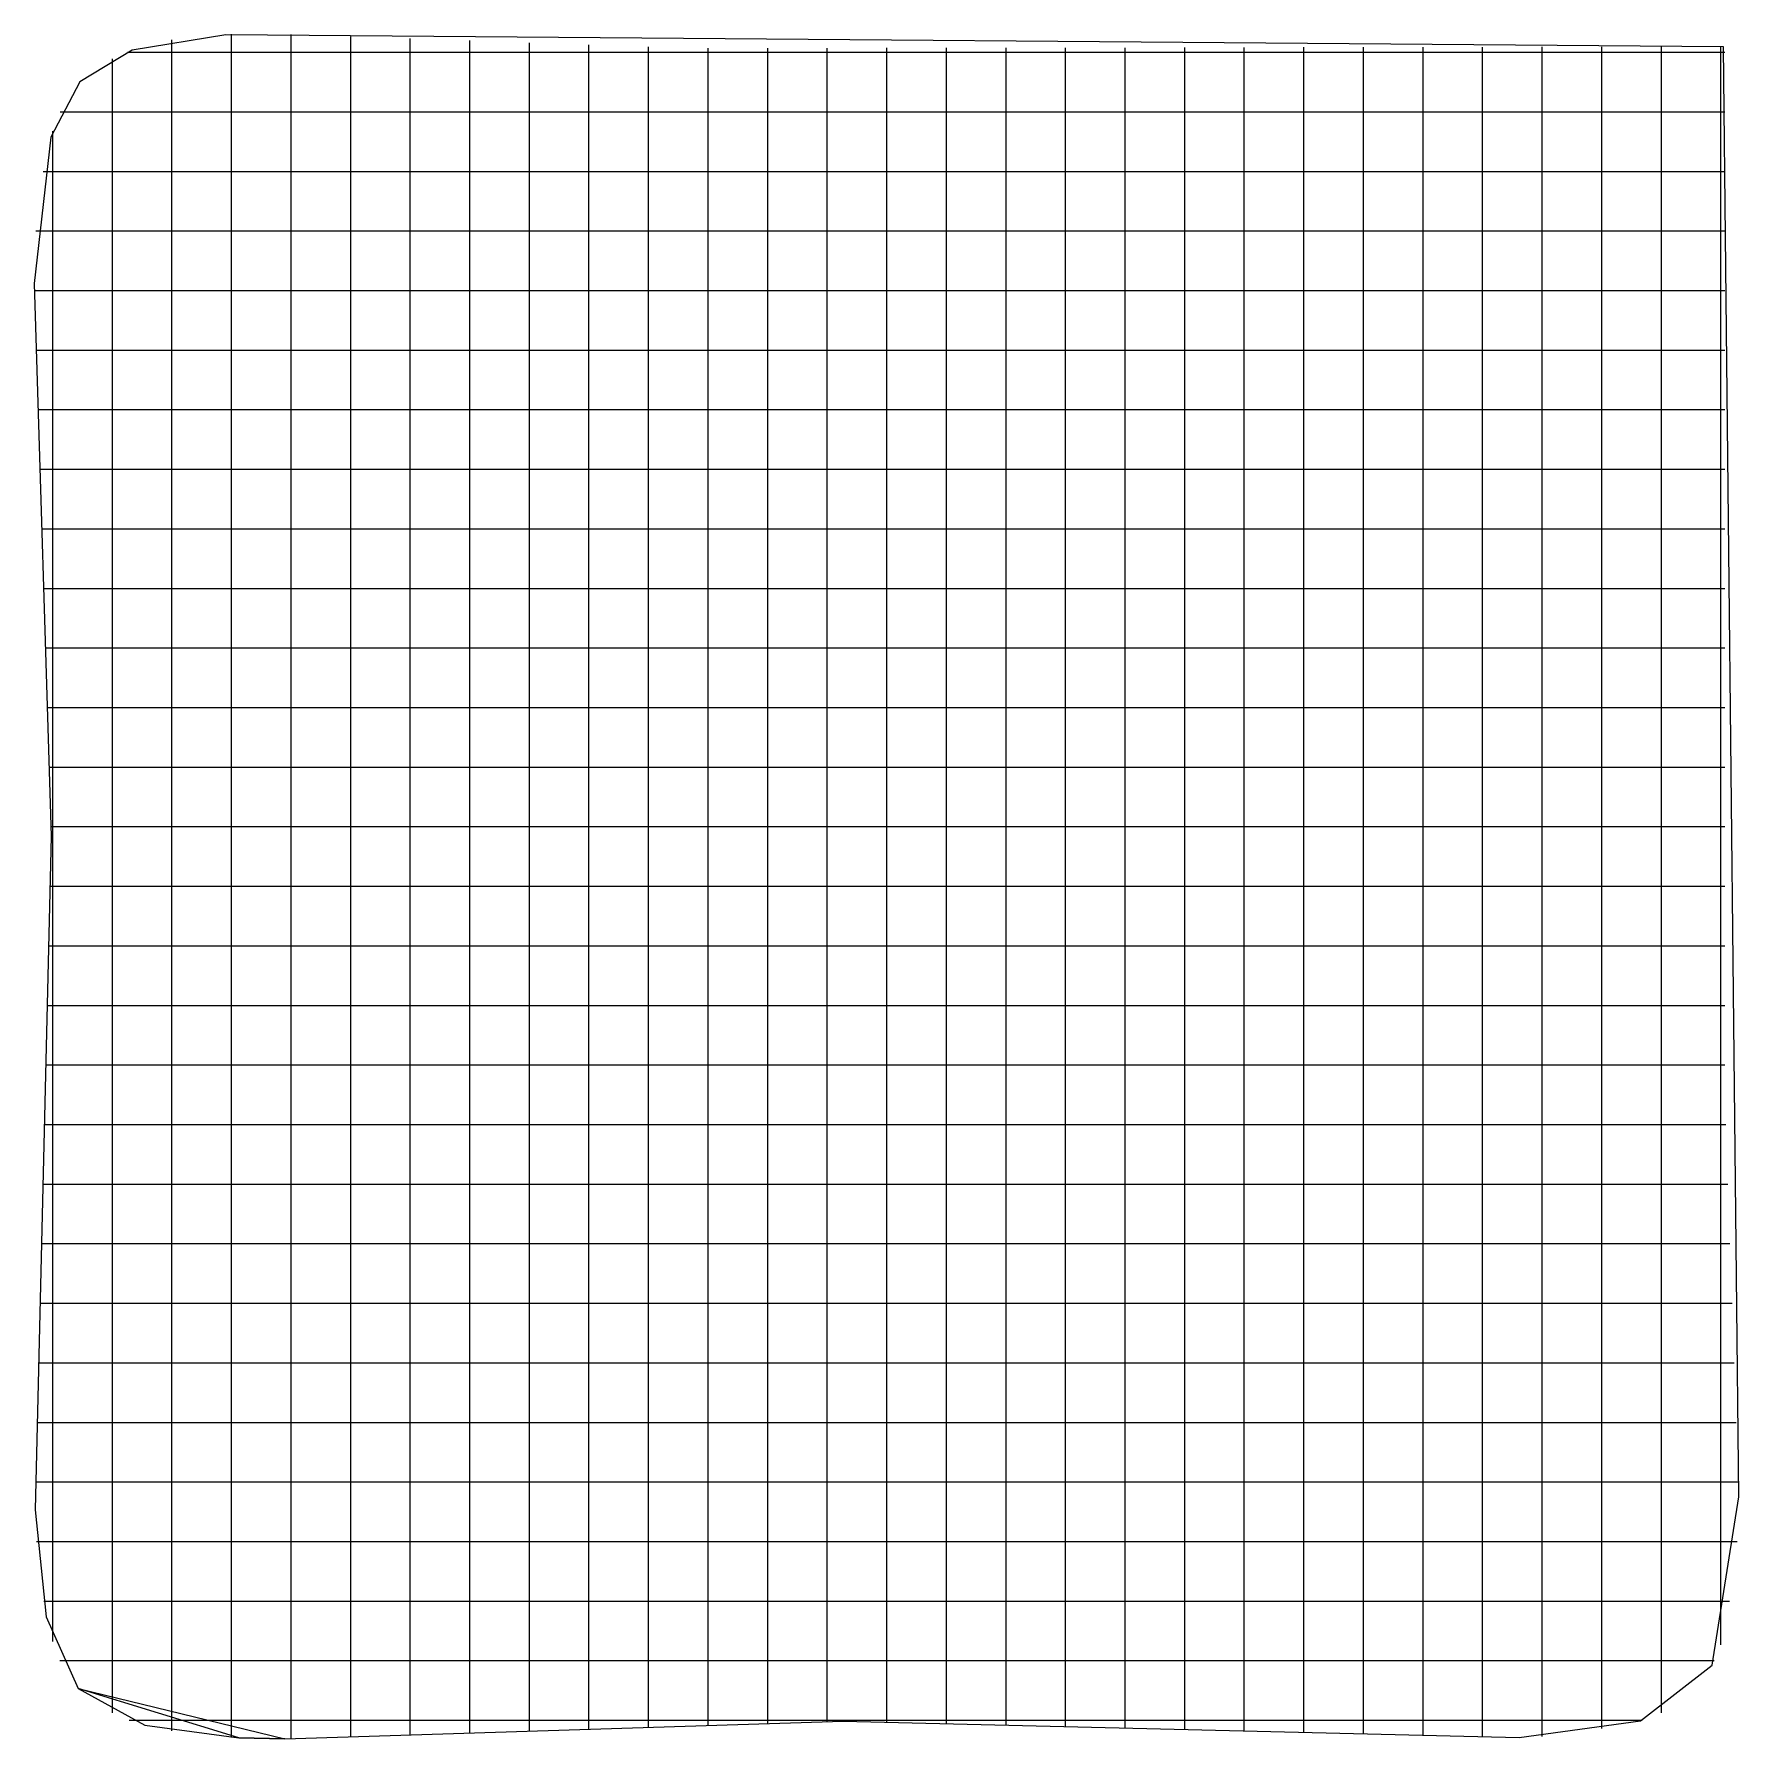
# Model space of a CAD drawing. Header units: metres. Extents: x 0.4 to 14.7, y 0.4 to 14.7.
import ezdxf

# ---------------------------------------------------------------- set-up
doc = ezdxf.new("R2010")
doc.units = ezdxf.units.M

msp = doc.modelspace()

# ---------------------------------------------------------------- linework, layer by layer
for p, q in [((2.093, 14.743), (2.093, 14.744)), ((2.093, 14.445), (2.093, 14.743)), ((2.593, 14.444), (2.593, 14.742)), ((1.593, 14.397), (1.593, 14.695)), ((3.093, 14.426), (3.093, 14.724)), ((3.593, 14.409), (3.593, 14.707)), ((4.093, 14.689), (4.093, 14.69)), ((4.093, 14.391), (4.093, 14.689)), ((4.593, 14.374), (4.593, 14.672)), ((5.093, 14.357), (5.093, 14.655)), ((5.593, 14.339), (5.593, 14.637)), ((6.093, 14.327), (6.093, 14.625)), ((6.593, 14.328), (6.593, 14.626)), ((7.093, 14.329), (7.093, 14.627)), ((7.593, 14.33), (7.593, 14.628)), ((8.093, 14.33), (8.093, 14.628)), ((8.593, 14.331), (8.593, 14.629)), ((9.093, 14.332), (9.093, 14.63)), ((9.593, 14.332), (9.593, 14.63)), ((10.093, 14.333), (10.093, 14.631)), ((10.593, 14.334), (10.593, 14.632)), ((11.093, 14.335), (11.093, 14.633)), ((11.593, 14.335), (11.593, 14.633)), ((12.093, 14.336), (12.093, 14.634)), ((12.593, 14.337), (12.593, 14.635)), ((13.093, 14.635), (13.093, 14.636)), ((13.093, 14.338), (13.093, 14.635)), ((13.593, 14.338), (13.593, 14.636)), ((14.093, 14.339), (14.093, 14.637)), ((14.593, 14.34), (14.593, 14.638)), ((1.093, 14.536), (1.093, 14.537)), ((1.093, 14.238), (1.093, 14.536)), ((1.221, 14.592), (1.519, 14.592)), ((1.221, 14.592), (1.519, 14.592)), ((1.519, 14.592), (1.522, 14.592)), ((1.522, 14.592), (1.524, 14.592)), ((1.524, 14.592), (3.015, 14.592)), ((3.015, 14.592), (3.024, 14.592)), ((3.024, 14.592), (3.322, 14.592)), ((3.322, 14.592), (3.324, 14.592)), ((3.324, 14.592), (4.815, 14.592)), ((4.815, 14.592), (4.824, 14.592)), ((4.824, 14.592), (5.122, 14.592)), ((5.122, 14.592), (5.124, 14.592)), ((5.124, 14.592), (5.967, 14.592)), ((5.967, 14.592), (6.265, 14.592)), ((6.265, 14.592), (6.275, 14.592)), ((6.275, 14.592), (7.765, 14.592)), ((7.765, 14.592), (7.767, 14.592)), ((7.767, 14.592), (8.065, 14.592)), ((8.065, 14.592), (8.075, 14.592)), ((8.075, 14.592), (9.565, 14.592)), ((9.565, 14.592), (9.567, 14.592)), ((9.567, 14.592), (9.865, 14.592)), ((9.865, 14.592), (9.875, 14.592)), ((9.875, 14.592), (11.365, 14.592)), ((11.365, 14.592), (11.367, 14.592)), ((11.367, 14.592), (11.665, 14.592)), ((11.665, 14.592), (11.675, 14.592)), ((11.675, 14.592), (13.165, 14.592)), ((13.165, 14.592), (13.167, 14.592)), ((13.167, 14.592), (13.465, 14.592)), ((13.465, 14.592), (13.475, 14.592)), ((13.475, 14.592), (14.624, 14.592)), ((14.624, 14.592), (14.626, 14.592)), ((1.593, 14.389), (1.593, 14.397)), ((1.593, 12.898), (1.593, 14.389)), ((2.093, 14.436), (2.093, 14.445)), ((2.093, 12.946), (2.093, 14.436)), ((2.593, 14.435), (2.593, 14.444)), ((2.593, 12.944), (2.593, 14.435)), ((3.093, 14.417), (3.093, 14.426)), ((3.093, 12.927), (3.093, 14.417)), ((3.593, 14.4), (3.593, 14.409)), ((3.593, 12.91), (3.593, 14.4)), ((4.093, 14.383), (4.093, 14.391)), ((4.093, 12.892), (4.093, 14.383)), ((4.593, 14.366), (4.593, 14.374)), ((4.593, 12.875), (4.593, 14.366)), ((5.093, 14.349), (5.093, 14.357)), ((5.093, 12.859), (5.093, 14.349)), ((5.593, 14.331), (5.593, 14.339)), ((5.593, 12.841), (5.593, 14.331)), ((6.093, 14.319), (6.093, 14.327)), ((6.093, 12.829), (6.093, 14.319)), ((6.593, 14.32), (6.593, 14.328)), ((6.593, 12.83), (6.593, 14.32)), ((7.093, 14.322), (7.093, 14.329)), ((7.093, 12.831), (7.093, 14.322)), ((7.593, 14.322), (7.593, 14.33)), ((7.593, 12.831), (7.593, 14.322)), ((8.093, 14.322), (8.093, 14.33)), ((8.093, 12.832), (8.093, 14.322)), ((8.593, 14.323), (8.593, 14.331)), ((8.593, 12.833), (8.593, 14.323)), ((9.093, 14.324), (9.093, 14.332)), ((9.093, 12.834), (9.093, 14.324)), ((9.593, 14.324), (9.593, 14.332)), ((9.593, 12.834), (9.593, 14.324)), ((10.093, 14.325), (10.093, 14.333)), ((10.093, 12.835), (10.093, 14.325)), ((10.593, 14.326), (10.593, 14.334)), ((10.593, 12.836), (10.593, 14.326)), ((11.093, 14.327), (11.093, 14.335)), ((11.093, 12.836), (11.093, 14.327)), ((11.593, 14.327), (11.593, 14.335)), ((11.593, 12.837), (11.593, 14.327)), ((12.093, 14.328), (12.093, 14.336)), ((12.093, 12.837), (12.093, 14.328)), ((12.593, 14.329), (12.593, 14.337)), ((12.593, 12.838), (12.593, 14.329)), ((13.093, 14.33), (13.093, 14.338)), ((13.093, 12.838), (13.093, 14.33)), ((13.593, 14.33), (13.593, 14.338)), ((13.593, 12.84), (13.593, 14.33)), ((14.093, 14.332), (14.093, 14.339)), ((14.093, 12.842), (14.093, 14.332)), ((14.593, 14.337), (14.593, 14.34)), ((14.593, 14.335), (14.593, 14.337)), ((14.593, 12.844), (14.593, 14.335)), ((1.093, 14.232), (1.093, 14.238)), ((1.093, 12.741), (1.093, 14.232)), ((0.654, 14.092), (0.952, 14.092)), ((0.654, 14.092), (0.952, 14.092)), ((0.952, 14.092), (0.959, 14.092)), ((0.959, 14.092), (2.449, 14.092)), ((2.449, 14.092), (2.451, 14.092)), ((2.451, 14.092), (2.749, 14.092)), ((2.749, 14.092), (2.759, 14.092)), ((2.759, 14.092), (4.249, 14.092)), ((4.249, 14.092), (4.251, 14.092)), ((4.251, 14.092), (4.549, 14.092)), ((4.549, 14.092), (4.559, 14.092)), ((4.559, 14.092), (6.049, 14.092)), ((6.049, 14.092), (6.051, 14.092)), ((6.051, 14.092), (6.349, 14.092)), ((6.349, 14.092), (6.359, 14.092)), ((6.359, 14.092), (7.849, 14.092)), ((7.849, 14.092), (7.851, 14.092)), ((7.851, 14.092), (8.149, 14.092)), ((8.149, 14.092), (8.159, 14.092)), ((8.159, 14.092), (9.649, 14.092)), ((9.649, 14.092), (9.651, 14.092)), ((9.651, 14.092), (9.949, 14.092)), ((9.949, 14.092), (9.959, 14.092)), ((9.959, 14.092), (11.449, 14.092)), ((11.449, 14.092), (11.451, 14.092)), ((11.451, 14.092), (11.749, 14.092)), ((11.749, 14.092), (11.759, 14.092)), ((11.759, 14.092), (13.249, 14.092)), ((13.249, 14.092), (13.251, 14.092)), ((13.251, 14.092), (13.549, 14.092)), ((13.549, 14.092), (13.559, 14.092)), ((13.559, 14.092), (14.624, 14.092)), ((14.624, 14.092), (14.626, 14.092)), ((0.593, 13.63), (0.593, 13.929)), ((0.593, 13.621), (0.593, 13.63)), ((0.593, 12.13), (0.593, 13.621)), ((0.511, 13.592), (0.809, 13.592)), ((0.511, 13.592), (0.809, 13.592)), ((0.809, 13.592), (0.817, 13.592)), ((0.817, 13.592), (2.307, 13.592)), ((2.307, 13.592), (2.309, 13.592)), ((2.309, 13.592), (2.607, 13.592)), ((2.607, 13.592), (2.617, 13.592)), ((2.617, 13.592), (4.107, 13.592)), ((4.107, 13.592), (4.109, 13.592)), ((4.109, 13.592), (4.407, 13.592)), ((4.407, 13.592), (4.417, 13.592)), ((4.417, 13.592), (5.907, 13.592)), ((5.907, 13.592), (5.909, 13.592)), ((5.909, 13.592), (6.207, 13.592)), ((6.207, 13.592), (6.217, 13.592)), ((6.217, 13.592), (7.707, 13.592)), ((7.707, 13.592), (7.709, 13.592)), ((7.709, 13.592), (8.007, 13.592)), ((8.007, 13.592), (8.017, 13.592)), ((8.017, 13.592), (9.507, 13.592)), ((9.507, 13.592), (9.509, 13.592)), ((9.509, 13.592), (9.807, 13.592)), ((9.807, 13.592), (9.817, 13.592)), ((9.817, 13.592), (11.307, 13.592)), ((11.307, 13.592), (11.309, 13.592)), ((11.309, 13.592), (11.607, 13.592)), ((11.607, 13.592), (11.617, 13.592)), ((11.617, 13.592), (13.107, 13.592)), ((13.107, 13.592), (13.109, 13.592)), ((13.109, 13.592), (13.407, 13.592)), ((13.407, 13.592), (13.417, 13.592)), ((13.417, 13.592), (14.624, 13.592)), ((14.624, 13.592), (14.626, 13.592)), ((0.451, 13.092), (0.749, 13.092)), ((0.451, 13.092), (0.749, 13.092)), ((0.749, 13.092), (0.757, 13.092)), ((0.757, 13.092), (2.248, 13.092)), ((2.248, 13.092), (2.25, 13.092)), ((2.25, 13.092), (2.548, 13.092)), ((2.548, 13.092), (2.557, 13.092)), ((2.557, 13.092), (4.048, 13.092)), ((4.048, 13.092), (4.05, 13.092)), ((4.05, 13.092), (4.348, 13.092)), ((4.348, 13.092), (4.357, 13.092)), ((4.357, 13.092), (5.848, 13.092)), ((5.848, 13.092), (5.85, 13.092)), ((5.85, 13.092), (6.148, 13.092)), ((6.148, 13.092), (6.157, 13.092)), ((6.157, 13.092), (7.648, 13.092)), ((7.648, 13.092), (7.65, 13.092)), ((7.65, 13.092), (7.948, 13.092)), ((7.948, 13.092), (7.957, 13.092)), ((7.957, 13.092), (9.448, 13.092)), ((9.448, 13.092), (9.45, 13.092)), ((9.45, 13.092), (9.748, 13.092)), ((9.748, 13.092), (9.757, 13.092)), ((9.757, 13.092), (11.248, 13.092)), ((11.248, 13.092), (11.25, 13.092)), ((11.25, 13.092), (11.548, 13.092)), ((11.548, 13.092), (11.557, 13.092)), ((11.557, 13.092), (13.048, 13.092)), ((13.048, 13.092), (13.05, 13.092)), ((13.05, 13.092), (13.348, 13.092)), ((13.348, 13.092), (13.357, 13.092)), ((13.357, 13.092), (14.624, 13.092)), ((14.624, 13.092), (14.626, 13.092)), ((1.593, 12.896), (1.593, 12.898)), ((1.593, 12.598), (1.593, 12.896)), ((2.093, 12.944), (2.093, 12.946)), ((2.093, 12.646), (2.093, 12.944)), ((2.593, 12.942), (2.593, 12.944)), ((2.593, 12.645), (2.593, 12.942)), ((3.093, 12.925), (3.093, 12.927)), ((3.093, 12.627), (3.093, 12.925)), ((3.593, 12.908), (3.593, 12.91)), ((3.593, 12.61), (3.593, 12.908)), ((4.093, 12.89), (4.093, 12.892)), ((4.093, 12.592), (4.093, 12.89)), ((1.093, 12.739), (1.093, 12.741)), ((1.093, 12.441), (1.093, 12.739)), ((4.593, 12.873), (4.593, 12.875)), ((4.593, 12.575), (4.593, 12.873)), ((5.093, 12.857), (5.093, 12.859)), ((5.093, 12.559), (5.093, 12.857)), ((5.593, 12.839), (5.593, 12.841)), ((5.593, 12.541), (5.593, 12.839)), ((6.093, 12.827), (6.093, 12.829)), ((6.093, 12.529), (6.093, 12.827)), ((6.593, 12.828), (6.593, 12.83)), ((6.593, 12.53), (6.593, 12.828)), ((7.093, 12.829), (7.093, 12.831)), ((7.093, 12.531), (7.093, 12.829)), ((7.593, 12.829), (7.593, 12.831)), ((7.593, 12.532), (7.593, 12.829)), ((8.093, 12.83), (8.093, 12.832)), ((8.093, 12.532), (8.093, 12.83)), ((8.593, 12.831), (8.593, 12.833)), ((8.593, 12.533), (8.593, 12.831)), ((9.093, 12.832), (9.093, 12.834)), ((9.093, 12.534), (9.093, 12.832)), ((9.593, 12.832), (9.593, 12.834)), ((9.593, 12.534), (9.593, 12.832)), ((10.093, 12.833), (10.093, 12.835)), ((10.093, 12.535), (10.093, 12.833)), ((10.593, 12.834), (10.593, 12.836)), ((10.593, 12.536), (10.593, 12.834)), ((11.093, 12.834), (11.093, 12.836)), ((11.093, 12.537), (11.093, 12.834)), ((11.593, 12.835), (11.593, 12.837)), ((11.593, 12.537), (11.593, 12.835)), ((12.093, 12.836), (12.093, 12.837)), ((12.093, 12.537), (12.093, 12.836)), ((12.593, 12.836), (12.593, 12.838)), ((12.593, 12.538), (12.593, 12.836)), ((13.093, 12.836), (13.093, 12.838)), ((13.093, 12.539), (13.093, 12.836)), ((13.593, 12.838), (13.593, 12.84)), ((13.593, 12.54), (13.593, 12.838)), ((14.093, 12.84), (14.093, 12.842)), ((14.093, 12.542), (14.093, 12.84)), ((14.593, 12.835), (14.593, 12.844)), ((14.593, 12.537), (14.593, 12.835)), ((0.438, 12.592), (0.736, 12.592)), ((0.438, 12.592), (0.736, 12.592)), ((0.736, 12.592), (0.744, 12.592)), ((0.744, 12.592), (2.235, 12.592)), ((1.593, 12.589), (1.593, 12.598)), ((2.093, 12.636), (2.093, 12.646)), ((2.093, 11.146), (2.093, 12.636)), ((2.235, 12.592), (2.237, 12.592)), ((2.237, 12.592), (2.535, 12.592)), ((2.535, 12.592), (2.544, 12.592)), ((2.544, 12.592), (4.035, 12.592)), ((2.593, 12.635), (2.593, 12.645)), ((2.593, 11.144), (2.593, 12.635)), ((3.093, 12.617), (3.093, 12.627)), ((3.093, 11.127), (3.093, 12.617)), ((3.593, 12.6), (3.593, 12.61)), ((3.593, 11.11), (3.593, 12.6)), ((4.035, 12.592), (4.037, 12.592)), ((4.037, 12.592), (4.335, 12.592)), ((4.093, 12.583), (4.093, 12.592)), ((4.335, 12.592), (4.344, 12.592)), ((4.344, 12.592), (5.835, 12.592)), ((5.835, 12.592), (5.837, 12.592)), ((5.837, 12.592), (6.135, 12.592)), ((6.135, 12.592), (6.144, 12.592)), ((6.144, 12.592), (7.635, 12.592)), ((7.635, 12.592), (7.637, 12.592)), ((7.637, 12.592), (7.935, 12.592)), ((7.935, 12.592), (7.944, 12.592)), ((7.944, 12.592), (9.435, 12.592)), ((9.435, 12.592), (9.437, 12.592)), ((9.437, 12.592), (9.735, 12.592)), ((9.735, 12.592), (9.744, 12.592)), ((9.744, 12.592), (11.235, 12.592)), ((11.235, 12.592), (11.237, 12.592)), ((11.237, 12.592), (11.535, 12.592)), ((11.535, 12.592), (11.544, 12.592)), ((11.544, 12.592), (13.035, 12.592)), ((13.035, 12.592), (13.037, 12.592)), ((13.037, 12.592), (13.335, 12.592)), ((13.335, 12.592), (13.344, 12.592)), ((13.344, 12.592), (14.624, 12.592)), ((14.624, 12.592), (14.626, 12.592)), ((1.593, 11.098), (1.593, 12.589)), ((4.093, 11.092), (4.093, 12.583)), ((4.593, 12.566), (4.593, 12.575)), ((4.593, 11.075), (4.593, 12.566)), ((5.093, 12.549), (5.093, 12.559)), ((5.093, 11.059), (5.093, 12.549)), ((5.593, 12.531), (5.593, 12.541)), ((5.593, 11.041), (5.593, 12.531)), ((6.093, 12.519), (6.093, 12.529)), ((6.093, 11.029), (6.093, 12.519)), ((6.593, 12.52), (6.593, 12.53)), ((6.593, 11.03), (6.593, 12.52)), ((7.093, 12.522), (7.093, 12.531)), ((7.093, 11.031), (7.093, 12.522)), ((7.593, 12.522), (7.593, 12.532)), ((7.593, 11.031), (7.593, 12.522)), ((8.093, 12.522), (8.093, 12.532)), ((8.093, 11.032), (8.093, 12.522)), ((8.593, 12.523), (8.593, 12.533)), ((8.593, 11.033), (8.593, 12.523)), ((9.093, 12.524), (9.093, 12.534)), ((9.093, 11.034), (9.093, 12.524)), ((9.593, 12.524), (9.593, 12.534)), ((9.593, 11.034), (9.593, 12.524)), ((10.093, 12.525), (10.093, 12.535)), ((10.093, 11.035), (10.093, 12.525)), ((10.593, 12.526), (10.593, 12.536)), ((10.593, 11.036), (10.593, 12.526)), ((11.093, 12.527), (11.093, 12.537)), ((11.093, 11.036), (11.093, 12.527)), ((11.593, 12.527), (11.593, 12.537)), ((11.593, 11.037), (11.593, 12.527)), ((12.093, 12.528), (12.093, 12.537)), ((12.093, 11.037), (12.093, 12.528)), ((12.593, 12.529), (12.593, 12.538)), ((12.593, 11.038), (12.593, 12.529)), ((13.093, 12.53), (13.093, 12.539)), ((13.093, 11.038), (13.093, 12.53)), ((13.593, 12.53), (13.593, 12.54)), ((13.593, 11.04), (13.593, 12.53)), ((14.093, 12.532), (14.093, 12.542)), ((14.093, 11.042), (14.093, 12.532)), ((14.593, 12.535), (14.593, 12.537)), ((14.593, 11.044), (14.593, 12.535)), ((1.093, 12.432), (1.093, 12.441)), ((1.093, 10.941), (1.093, 12.432)), ((0.453, 12.092), (0.751, 12.092)), ((0.453, 12.092), (0.751, 12.092)), ((0.593, 12.129), (0.593, 12.13)), ((0.593, 11.83), (0.593, 12.129)), ((0.751, 12.092), (0.759, 12.092)), ((0.759, 12.092), (2.25, 12.092)), ((2.25, 12.092), (2.252, 12.092)), ((2.252, 12.092), (2.55, 12.092)), ((2.55, 12.092), (2.559, 12.092)), ((2.559, 12.092), (4.05, 12.092)), ((4.05, 12.092), (4.052, 12.092)), ((4.052, 12.092), (4.35, 12.092)), ((4.35, 12.092), (4.359, 12.092)), ((4.359, 12.092), (5.85, 12.092)), ((5.85, 12.092), (5.852, 12.092)), ((5.852, 12.092), (6.15, 12.092)), ((6.15, 12.092), (6.159, 12.092)), ((6.159, 12.092), (7.65, 12.092)), ((7.65, 12.092), (7.652, 12.092)), ((7.652, 12.092), (7.95, 12.092)), ((7.95, 12.092), (7.959, 12.092)), ((7.959, 12.092), (9.45, 12.092)), ((9.45, 12.092), (9.452, 12.092)), ((9.452, 12.092), (9.75, 12.092)), ((9.75, 12.092), (9.759, 12.092)), ((9.759, 12.092), (11.25, 12.092)), ((11.25, 12.092), (11.252, 12.092)), ((11.252, 12.092), (11.55, 12.092)), ((11.55, 12.092), (11.559, 12.092)), ((11.559, 12.092), (13.05, 12.092)), ((13.05, 12.092), (13.052, 12.092)), ((13.052, 12.092), (13.35, 12.092)), ((13.35, 12.092), (13.359, 12.092)), ((13.359, 12.092), (14.624, 12.092)), ((14.624, 12.092), (14.626, 12.092)), ((0.593, 11.821), (0.593, 11.83)), ((0.593, 10.33), (0.593, 11.821)), ((0.468, 11.592), (0.766, 11.592)), ((0.468, 11.592), (0.766, 11.592)), ((0.766, 11.592), (0.774, 11.592)), ((0.774, 11.592), (2.265, 11.592)), ((2.265, 11.592), (2.266, 11.592)), ((2.266, 11.592), (2.565, 11.592)), ((2.565, 11.592), (2.574, 11.592)), ((2.574, 11.592), (4.065, 11.592)), ((4.065, 11.592), (4.066, 11.592)), ((4.066, 11.592), (4.365, 11.592)), ((4.365, 11.592), (4.374, 11.592)), ((4.374, 11.592), (5.865, 11.592)), ((5.865, 11.592), (5.866, 11.592)), ((5.866, 11.592), (6.165, 11.592)), ((6.165, 11.592), (6.174, 11.592)), ((6.174, 11.592), (7.665, 11.592)), ((7.665, 11.592), (7.666, 11.592)), ((7.666, 11.592), (7.965, 11.592)), ((7.965, 11.592), (7.974, 11.592)), ((7.974, 11.592), (9.465, 11.592)), ((9.465, 11.592), (9.466, 11.592)), ((9.466, 11.592), (9.765, 11.592)), ((9.765, 11.592), (9.774, 11.592)), ((9.774, 11.592), (11.265, 11.592)), ((11.265, 11.592), (11.266, 11.592)), ((11.266, 11.592), (11.565, 11.592)), ((11.565, 11.592), (11.574, 11.592)), ((11.574, 11.592), (13.065, 11.592)), ((13.065, 11.592), (13.066, 11.592)), ((13.066, 11.592), (13.365, 11.592)), ((13.365, 11.592), (13.374, 11.592)), ((13.374, 11.592), (14.624, 11.592)), ((14.624, 11.592), (14.626, 11.592)), ((0.484, 11.092), (0.782, 11.092)), ((0.484, 11.092), (0.782, 11.092)), ((0.782, 11.092), (0.79, 11.092)), ((0.79, 11.092), (2.28, 11.092)), ((1.593, 11.096), (1.593, 11.098)), ((1.593, 10.798), (1.593, 11.096)), ((2.093, 11.144), (2.093, 11.146)), ((2.093, 10.846), (2.093, 11.144)), ((2.28, 11.092), (2.282, 11.092)), ((2.282, 11.092), (2.58, 11.092)), ((2.58, 11.092), (2.59, 11.092)), ((2.59, 11.092), (4.08, 11.092)), ((2.593, 11.142), (2.593, 11.144)), ((2.593, 10.845), (2.593, 11.142)), ((3.093, 11.125), (3.093, 11.127)), ((3.093, 10.827), (3.093, 11.125)), ((3.593, 11.108), (3.593, 11.11)), ((3.593, 10.81), (3.593, 11.108)), ((4.08, 11.092), (4.082, 11.092)), ((4.082, 11.092), (4.38, 11.092)), ((4.093, 11.09), (4.093, 11.092)), ((4.093, 10.792), (4.093, 11.09)), ((4.38, 11.092), (4.39, 11.092)), ((4.39, 11.092), (5.88, 11.092)), ((4.593, 11.073), (4.593, 11.075)), ((4.593, 10.775), (4.593, 11.073)), ((5.093, 11.057), (5.093, 11.059)), ((5.093, 10.759), (5.093, 11.057)), ((5.593, 11.039), (5.593, 11.041)), ((5.593, 10.741), (5.593, 11.039)), ((5.88, 11.092), (5.882, 11.092)), ((5.882, 11.092), (6.18, 11.092)), ((6.093, 11.027), (6.093, 11.029)), ((6.093, 10.729), (6.093, 11.027)), ((6.18, 11.092), (6.19, 11.092)), ((6.19, 11.092), (7.68, 11.092)), ((6.593, 11.028), (6.593, 11.03)), ((6.593, 10.73), (6.593, 11.028)), ((7.093, 11.029), (7.093, 11.031)), ((7.093, 10.731), (7.093, 11.029)), ((7.593, 11.029), (7.593, 11.031)), ((7.593, 10.732), (7.593, 11.029)), ((7.68, 11.092), (7.682, 11.092)), ((7.682, 11.092), (7.98, 11.092)), ((7.98, 11.092), (7.99, 11.092)), ((7.99, 11.092), (9.48, 11.092)), ((8.093, 11.03), (8.093, 11.032)), ((8.093, 10.732), (8.093, 11.03)), ((8.593, 11.031), (8.593, 11.033)), ((8.593, 10.733), (8.593, 11.031)), ((9.093, 11.032), (9.093, 11.034)), ((9.093, 10.734), (9.093, 11.032)), ((9.48, 11.092), (9.482, 11.092)), ((9.482, 11.092), (9.78, 11.092)), ((9.593, 11.032), (9.593, 11.034)), ((9.593, 10.734), (9.593, 11.032)), ((9.78, 11.092), (9.79, 11.092)), ((9.79, 11.092), (11.28, 11.092)), ((10.093, 11.033), (10.093, 11.035)), ((10.093, 10.735), (10.093, 11.033)), ((10.593, 11.034), (10.593, 11.036)), ((10.593, 10.736), (10.593, 11.034)), ((11.093, 11.034), (11.093, 11.036)), ((11.093, 10.737), (11.093, 11.034)), ((11.28, 11.092), (11.282, 11.092)), ((11.282, 11.092), (11.58, 11.092)), ((11.58, 11.092), (11.59, 11.092)), ((11.59, 11.092), (13.08, 11.092)), ((11.593, 11.035), (11.593, 11.037)), ((11.593, 10.737), (11.593, 11.035)), ((12.093, 11.036), (12.093, 11.037)), ((12.093, 10.737), (12.093, 11.036)), ((12.593, 11.036), (12.593, 11.038)), ((12.593, 10.738), (12.593, 11.036)), ((13.08, 11.092), (13.082, 11.092)), ((13.082, 11.092), (13.38, 11.092)), ((13.093, 11.036), (13.093, 11.038)), ((13.093, 10.739), (13.093, 11.036)), ((13.38, 11.092), (13.39, 11.092)), ((13.39, 11.092), (14.624, 11.092)), ((13.593, 11.038), (13.593, 11.04)), ((13.593, 10.74), (13.593, 11.038)), ((14.093, 11.04), (14.093, 11.042)), ((14.093, 10.742), (14.093, 11.04)), ((14.593, 11.035), (14.593, 11.044)), ((14.593, 10.737), (14.593, 11.035)), ((14.624, 11.092), (14.626, 11.092)), ((1.093, 10.939), (1.093, 10.941)), ((1.093, 10.641), (1.093, 10.939)), ((1.593, 10.789), (1.593, 10.798)), ((1.593, 9.298), (1.593, 10.789)), ((2.093, 10.836), (2.093, 10.846)), ((2.093, 9.346), (2.093, 10.836)), ((2.593, 10.835), (2.593, 10.845)), ((2.593, 9.344), (2.593, 10.835)), ((3.093, 10.817), (3.093, 10.827)), ((3.093, 9.327), (3.093, 10.817)), ((3.593, 10.8), (3.593, 10.81)), ((3.593, 9.31), (3.593, 10.8)), ((4.093, 10.783), (4.093, 10.792)), ((4.093, 9.292), (4.093, 10.783)), ((4.593, 10.766), (4.593, 10.775)), ((4.593, 9.275), (4.593, 10.766)), ((5.093, 10.749), (5.093, 10.759)), ((5.093, 9.259), (5.093, 10.749)), ((5.593, 10.731), (5.593, 10.741)), ((7.593, 10.722), (7.593, 10.732)), ((8.093, 10.722), (8.093, 10.732)), ((8.593, 10.723), (8.593, 10.733)), ((9.093, 10.724), (9.093, 10.734)), ((9.593, 10.724), (9.593, 10.734)), ((10.093, 10.725), (10.093, 10.735)), ((10.593, 10.726), (10.593, 10.736)), ((11.093, 10.727), (11.093, 10.737)), ((11.593, 10.727), (11.593, 10.737)), ((12.093, 10.728), (12.093, 10.737)), ((12.593, 10.729), (12.593, 10.738)), ((13.093, 10.73), (13.093, 10.739)), ((13.593, 10.73), (13.593, 10.74)), ((14.093, 10.732), (14.093, 10.742)), ((14.093, 9.242), (14.093, 10.732)), ((14.593, 10.735), (14.593, 10.737)), ((14.593, 9.244), (14.593, 10.735)), ((0.499, 10.592), (0.797, 10.592)), ((0.499, 10.592), (0.797, 10.592)), ((0.797, 10.592), (0.805, 10.592)), ((0.805, 10.592), (2.295, 10.592)), ((1.093, 10.632), (1.093, 10.641)), ((1.093, 9.141), (1.093, 10.632)), ((2.295, 10.592), (2.297, 10.592)), ((2.297, 10.592), (2.595, 10.592)), ((2.595, 10.592), (2.605, 10.592)), ((2.605, 10.592), (4.095, 10.592)), ((4.095, 10.592), (4.097, 10.592)), ((4.097, 10.592), (4.395, 10.592)), ((4.395, 10.592), (4.405, 10.592)), ((4.405, 10.592), (5.895, 10.592)), ((5.593, 9.241), (5.593, 10.731)), ((5.895, 10.592), (5.897, 10.592)), ((5.897, 10.592), (6.195, 10.592)), ((6.093, 10.719), (6.093, 10.729)), ((6.093, 9.229), (6.093, 10.719)), ((6.195, 10.592), (6.205, 10.592)), ((6.205, 10.592), (7.695, 10.592)), ((6.593, 10.72), (6.593, 10.73)), ((6.593, 9.23), (6.593, 10.72)), ((7.093, 10.722), (7.093, 10.731)), ((7.093, 9.231), (7.093, 10.722)), ((7.593, 9.231), (7.593, 10.722)), ((7.695, 10.592), (7.697, 10.592)), ((7.697, 10.592), (7.995, 10.592)), ((7.995, 10.592), (8.005, 10.592)), ((8.005, 10.592), (9.495, 10.592)), ((8.093, 9.232), (8.093, 10.722)), ((8.593, 9.233), (8.593, 10.723)), ((9.093, 9.234), (9.093, 10.724)), ((9.495, 10.592), (9.497, 10.592)), ((9.497, 10.592), (9.795, 10.592)), ((9.593, 9.234), (9.593, 10.724)), ((9.795, 10.592), (9.805, 10.592)), ((9.805, 10.592), (11.295, 10.592)), ((10.093, 9.235), (10.093, 10.725)), ((10.593, 9.236), (10.593, 10.726)), ((11.093, 9.236), (11.093, 10.727)), ((11.295, 10.592), (11.297, 10.592)), ((11.297, 10.592), (11.595, 10.592)), ((11.593, 9.237), (11.593, 10.727)), ((11.595, 10.592), (11.605, 10.592)), ((11.605, 10.592), (13.095, 10.592)), ((12.093, 9.237), (12.093, 10.728)), ((12.593, 9.238), (12.593, 10.729)), ((13.093, 9.238), (13.093, 10.73)), ((13.095, 10.592), (13.097, 10.592)), ((13.097, 10.592), (13.395, 10.592)), ((13.395, 10.592), (13.405, 10.592)), ((13.405, 10.592), (14.624, 10.592)), ((13.593, 9.24), (13.593, 10.73)), ((14.624, 10.592), (14.626, 10.592)), ((0.593, 10.329), (0.593, 10.33)), ((0.593, 10.03), (0.593, 10.329)), ((0.514, 10.092), (0.812, 10.092)), ((0.514, 10.092), (0.812, 10.092)), ((0.593, 10.021), (0.593, 10.03)), ((0.593, 8.53), (0.593, 10.021)), ((0.812, 10.092), (0.82, 10.092)), ((0.82, 10.092), (2.31, 10.092)), ((2.31, 10.092), (2.312, 10.092)), ((2.312, 10.092), (2.61, 10.092)), ((2.61, 10.092), (2.62, 10.092)), ((2.62, 10.092), (4.11, 10.092)), ((4.11, 10.092), (4.112, 10.092)), ((4.112, 10.092), (4.41, 10.092)), ((4.41, 10.092), (4.42, 10.092)), ((4.42, 10.092), (5.91, 10.092)), ((5.91, 10.092), (5.912, 10.092)), ((5.912, 10.092), (6.21, 10.092)), ((6.21, 10.092), (6.22, 10.092)), ((6.22, 10.092), (7.71, 10.092)), ((7.71, 10.092), (7.712, 10.092)), ((7.712, 10.092), (8.01, 10.092)), ((8.01, 10.092), (8.02, 10.092)), ((8.02, 10.092), (9.51, 10.092)), ((9.51, 10.092), (9.512, 10.092)), ((9.512, 10.092), (9.81, 10.092)), ((9.81, 10.092), (9.82, 10.092)), ((9.82, 10.092), (11.31, 10.092)), ((11.31, 10.092), (11.312, 10.092)), ((11.312, 10.092), (11.61, 10.092)), ((11.61, 10.092), (11.62, 10.092)), ((11.62, 10.092), (13.11, 10.092)), ((13.11, 10.092), (13.112, 10.092)), ((13.112, 10.092), (13.41, 10.092)), ((13.41, 10.092), (13.42, 10.092)), ((13.42, 10.092), (14.624, 10.092)), ((14.624, 10.092), (14.626, 10.092)), ((0.529, 9.592), (0.827, 9.592)), ((0.529, 9.592), (0.827, 9.592)), ((0.827, 9.592), (0.835, 9.592)), ((0.835, 9.592), (2.326, 9.592)), ((2.326, 9.592), (2.328, 9.592)), ((2.328, 9.592), (2.625, 9.592)), ((2.625, 9.592), (2.635, 9.592)), ((2.635, 9.592), (4.126, 9.592)), ((4.126, 9.592), (4.128, 9.592)), ((4.128, 9.592), (4.425, 9.592)), ((4.425, 9.592), (4.435, 9.592)), ((4.435, 9.592), (5.926, 9.592)), ((5.926, 9.592), (5.928, 9.592)), ((5.928, 9.592), (6.225, 9.592)), ((6.225, 9.592), (6.235, 9.592)), ((6.235, 9.592), (7.726, 9.592)), ((7.726, 9.592), (7.728, 9.592)), ((7.728, 9.592), (8.025, 9.592)), ((8.025, 9.592), (8.035, 9.592)), ((8.035, 9.592), (9.526, 9.592)), ((9.526, 9.592), (9.528, 9.592)), ((9.528, 9.592), (9.825, 9.592)), ((9.825, 9.592), (9.835, 9.592)), ((9.835, 9.592), (11.326, 9.592)), ((11.326, 9.592), (11.328, 9.592)), ((11.328, 9.592), (11.625, 9.592)), ((11.625, 9.592), (11.635, 9.592)), ((11.635, 9.592), (13.126, 9.592)), ((13.126, 9.592), (13.128, 9.592)), ((13.128, 9.592), (13.425, 9.592)), ((13.425, 9.592), (13.435, 9.592)), ((13.435, 9.592), (14.624, 9.592)), ((14.624, 9.592), (14.626, 9.592)), ((2.093, 9.344), (2.093, 9.346)), ((2.093, 9.046), (2.093, 9.344)), ((2.593, 9.342), (2.593, 9.344)), ((2.593, 9.045), (2.593, 9.342)), ((3.093, 9.325), (3.093, 9.327)), ((3.093, 9.027), (3.093, 9.325)), ((3.593, 9.308), (3.593, 9.31)), ((3.593, 9.01), (3.593, 9.308)), ((1.593, 9.296), (1.593, 9.298)), ((1.593, 8.998), (1.593, 9.296)), ((4.093, 9.29), (4.093, 9.292)), ((4.093, 8.992), (4.093, 9.29)), ((4.593, 9.273), (4.593, 9.275)), ((4.593, 8.975), (4.593, 9.273)), ((5.093, 9.257), (5.093, 9.259)), ((5.093, 8.959), (5.093, 9.257)), ((5.593, 9.239), (5.593, 9.241)), ((5.593, 8.941), (5.593, 9.239)), ((6.093, 9.227), (6.093, 9.229)), ((6.093, 8.929), (6.093, 9.227)), ((6.593, 9.228), (6.593, 9.23)), ((6.593, 8.93), (6.593, 9.228)), ((7.093, 9.229), (7.093, 9.231)), ((7.093, 8.931), (7.093, 9.229)), ((7.593, 9.229), (7.593, 9.231)), ((7.593, 8.932), (7.593, 9.229)), ((8.093, 9.23), (8.093, 9.232)), ((8.093, 8.932), (8.093, 9.23)), ((8.593, 9.231), (8.593, 9.233)), ((8.593, 8.933), (8.593, 9.231)), ((9.093, 9.232), (9.093, 9.234)), ((9.093, 8.934), (9.093, 9.232)), ((9.593, 9.232), (9.593, 9.234)), ((9.593, 8.934), (9.593, 9.232)), ((10.093, 9.233), (10.093, 9.235)), ((10.093, 8.935), (10.093, 9.233)), ((10.593, 9.234), (10.593, 9.236)), ((10.593, 8.936), (10.593, 9.234)), ((11.093, 9.234), (11.093, 9.236)), ((11.093, 8.937), (11.093, 9.234)), ((11.593, 9.235), (11.593, 9.237)), ((11.593, 8.937), (11.593, 9.235)), ((12.093, 9.236), (12.093, 9.237)), ((12.093, 8.937), (12.093, 9.236)), ((12.593, 9.236), (12.593, 9.238)), ((12.593, 8.938), (12.593, 9.236)), ((13.093, 9.236), (13.093, 9.238)), ((13.093, 8.939), (13.093, 9.236)), ((13.593, 9.238), (13.593, 9.24)), ((13.593, 8.94), (13.593, 9.238)), ((14.093, 9.24), (14.093, 9.242)), ((14.093, 8.942), (14.093, 9.24)), ((14.593, 9.235), (14.593, 9.244)), ((14.593, 8.937), (14.593, 9.235)), ((0.545, 9.092), (0.843, 9.092)), ((0.545, 9.092), (0.843, 9.092)), ((0.843, 9.092), (0.851, 9.092)), ((0.851, 9.092), (2.341, 9.092)), ((1.093, 9.139), (1.093, 9.141)), ((1.093, 8.841), (1.093, 9.139)), ((2.093, 9.036), (2.093, 9.046)), ((2.093, 7.546), (2.093, 9.036)), ((2.341, 9.092), (2.343, 9.092)), ((2.343, 9.092), (2.641, 9.092)), ((2.593, 9.035), (2.593, 9.045)), ((2.593, 7.544), (2.593, 9.035)), ((2.641, 9.092), (2.651, 9.092)), ((2.651, 9.092), (4.141, 9.092)), ((3.093, 9.017), (3.093, 9.027)), ((3.093, 7.527), (3.093, 9.017)), ((4.141, 9.092), (4.143, 9.092)), ((4.143, 9.092), (4.441, 9.092)), ((4.441, 9.092), (4.451, 9.092)), ((4.451, 9.092), (5.941, 9.092)), ((5.941, 9.092), (5.943, 9.092)), ((5.943, 9.092), (6.241, 9.092)), ((6.241, 9.092), (6.251, 9.092)), ((6.251, 9.092), (7.741, 9.092)), ((7.741, 9.092), (7.743, 9.092)), ((7.743, 9.092), (8.041, 9.092)), ((8.041, 9.092), (8.051, 9.092)), ((8.051, 9.092), (9.541, 9.092)), ((9.541, 9.092), (9.543, 9.092)), ((9.543, 9.092), (9.841, 9.092)), ((9.841, 9.092), (9.851, 9.092)), ((9.851, 9.092), (11.341, 9.092)), ((11.341, 9.092), (11.343, 9.092)), ((11.343, 9.092), (11.641, 9.092)), ((11.641, 9.092), (11.651, 9.092)), ((11.651, 9.092), (13.141, 9.092)), ((13.141, 9.092), (13.143, 9.092)), ((13.143, 9.092), (13.441, 9.092)), ((13.441, 9.092), (13.451, 9.092)), ((13.451, 9.092), (14.624, 9.092)), ((14.624, 9.092), (14.626, 9.092)), ((1.593, 8.989), (1.593, 8.998)), ((1.593, 7.498), (1.593, 8.989)), ((3.593, 9), (3.593, 9.01)), ((3.593, 7.51), (3.593, 9)), ((4.093, 8.983), (4.093, 8.992)), ((4.093, 7.492), (4.093, 8.983)), ((4.593, 8.966), (4.593, 8.975)), ((4.593, 7.475), (4.593, 8.966)), ((5.093, 8.949), (5.093, 8.959)), ((5.093, 7.459), (5.093, 8.949)), ((5.593, 8.931), (5.593, 8.941)), ((5.593, 7.441), (5.593, 8.931)), ((6.093, 8.919), (6.093, 8.929)), ((6.093, 7.429), (6.093, 8.919)), ((6.593, 8.92), (6.593, 8.93)), ((6.593, 7.43), (6.593, 8.92)), ((7.093, 8.922), (7.093, 8.931)), ((7.093, 7.431), (7.093, 8.922)), ((7.593, 8.922), (7.593, 8.932)), ((7.593, 7.431), (7.593, 8.922)), ((8.093, 8.922), (8.093, 8.932)), ((8.093, 7.432), (8.093, 8.922)), ((8.593, 8.923), (8.593, 8.933)), ((8.593, 7.433), (8.593, 8.923)), ((9.093, 8.924), (9.093, 8.934)), ((9.093, 7.434), (9.093, 8.924)), ((9.593, 8.924), (9.593, 8.934)), ((9.593, 7.434), (9.593, 8.924)), ((10.093, 8.925), (10.093, 8.935)), ((10.093, 7.435), (10.093, 8.925)), ((10.593, 8.926), (10.593, 8.936)), ((10.593, 7.436), (10.593, 8.926)), ((11.093, 8.927), (11.093, 8.937)), ((11.093, 7.436), (11.093, 8.927)), ((11.593, 8.927), (11.593, 8.937)), ((11.593, 7.437), (11.593, 8.927)), ((12.093, 8.928), (12.093, 8.937)), ((12.093, 7.437), (12.093, 8.928)), ((12.593, 8.929), (12.593, 8.938)), ((12.593, 7.438), (12.593, 8.929)), ((13.093, 8.93), (13.093, 8.939)), ((13.093, 7.438), (13.093, 8.93)), ((13.593, 8.93), (13.593, 8.94)), ((13.593, 7.44), (13.593, 8.93)), ((14.093, 8.932), (14.093, 8.942)), ((14.093, 7.442), (14.093, 8.932)), ((14.593, 8.935), (14.593, 8.937)), ((14.593, 7.444), (14.593, 8.935)), ((1.093, 8.832), (1.093, 8.841)), ((1.093, 7.341), (1.093, 8.832)), ((0.56, 8.592), (0.858, 8.592)), ((0.56, 8.592), (0.858, 8.592)), ((0.858, 8.592), (0.866, 8.592)), ((0.866, 8.592), (2.356, 8.592)), ((2.356, 8.592), (2.358, 8.592)), ((2.358, 8.592), (2.656, 8.592)), ((2.656, 8.592), (2.666, 8.592)), ((2.666, 8.592), (4.156, 8.592)), ((4.156, 8.592), (4.158, 8.592)), ((4.158, 8.592), (4.456, 8.592)), ((4.456, 8.592), (4.466, 8.592)), ((4.466, 8.592), (5.956, 8.592)), ((5.956, 8.592), (5.958, 8.592)), ((5.958, 8.592), (6.256, 8.592)), ((6.256, 8.592), (6.266, 8.592)), ((6.266, 8.592), (7.756, 8.592)), ((7.756, 8.592), (7.758, 8.592)), ((7.758, 8.592), (8.056, 8.592)), ((8.056, 8.592), (8.066, 8.592)), ((8.066, 8.592), (9.556, 8.592)), ((9.556, 8.592), (9.558, 8.592)), ((9.558, 8.592), (9.856, 8.592)), ((9.856, 8.592), (9.866, 8.592)), ((9.866, 8.592), (11.356, 8.592)), ((11.356, 8.592), (11.358, 8.592)), ((11.358, 8.592), (11.656, 8.592)), ((11.656, 8.592), (11.666, 8.592)), ((11.666, 8.592), (13.156, 8.592)), ((13.156, 8.592), (13.158, 8.592)), ((13.158, 8.592), (13.456, 8.592)), ((13.456, 8.592), (13.466, 8.592)), ((13.466, 8.592), (14.624, 8.592)), ((14.624, 8.592), (14.626, 8.592)), ((0.593, 8.529), (0.593, 8.53)), ((0.593, 8.23), (0.593, 8.529)), ((0.593, 8.221), (0.593, 8.23)), ((0.593, 6.73), (0.593, 8.221)), ((0.575, 8.092), (0.873, 8.092)), ((0.575, 8.092), (0.873, 8.092)), ((0.873, 8.092), (0.88, 8.092)), ((0.88, 8.092), (2.372, 8.092)), ((2.372, 8.092), (2.374, 8.092)), ((2.374, 8.092), (2.671, 8.092)), ((2.671, 8.092), (2.68, 8.092)), ((2.68, 8.092), (4.172, 8.092)), ((4.172, 8.092), (4.174, 8.092)), ((4.174, 8.092), (4.471, 8.092)), ((4.471, 8.092), (4.48, 8.092)), ((4.48, 8.092), (5.972, 8.092)), ((5.972, 8.092), (5.974, 8.092)), ((5.974, 8.092), (6.271, 8.092)), ((6.271, 8.092), (6.28, 8.092)), ((6.28, 8.092), (7.772, 8.092)), ((7.772, 8.092), (7.774, 8.092)), ((7.774, 8.092), (8.071, 8.092)), ((8.071, 8.092), (8.08, 8.092)), ((8.08, 8.092), (9.572, 8.092)), ((9.572, 8.092), (9.574, 8.092)), ((9.574, 8.092), (9.871, 8.092)), ((9.871, 8.092), (9.88, 8.092)), ((9.88, 8.092), (11.372, 8.092)), ((11.372, 8.092), (11.374, 8.092)), ((11.374, 8.092), (11.671, 8.092)), ((11.671, 8.092), (11.68, 8.092)), ((11.68, 8.092), (13.172, 8.092)), ((13.172, 8.092), (13.174, 8.092)), ((13.174, 8.092), (13.471, 8.092)), ((13.471, 8.092), (13.48, 8.092)), ((13.48, 8.092), (14.624, 8.092)), ((14.624, 8.092), (14.626, 8.092)), ((0.576, 7.592), (0.577, 7.592)), ((0.576, 7.592), (0.577, 7.592)), ((0.577, 7.592), (0.874, 7.592)), ((0.874, 7.592), (0.881, 7.592)), ((0.881, 7.592), (2.373, 7.592)), ((2.373, 7.592), (2.375, 7.592)), ((2.375, 7.592), (2.672, 7.592)), ((2.672, 7.592), (2.681, 7.592)), ((2.681, 7.592), (4.173, 7.592)), ((4.173, 7.592), (4.175, 7.592)), ((4.175, 7.592), (4.472, 7.592)), ((4.472, 7.592), (4.481, 7.592)), ((4.481, 7.592), (5.973, 7.592)), ((5.973, 7.592), (5.975, 7.592)), ((5.975, 7.592), (6.272, 7.592)), ((6.272, 7.592), (6.281, 7.592)), ((6.281, 7.592), (7.773, 7.592)), ((7.773, 7.592), (7.775, 7.592)), ((7.775, 7.592), (8.072, 7.592)), ((8.072, 7.592), (8.081, 7.592)), ((8.081, 7.592), (9.573, 7.592)), ((9.573, 7.592), (9.575, 7.592)), ((9.575, 7.592), (9.872, 7.592)), ((9.872, 7.592), (9.881, 7.592)), ((9.881, 7.592), (11.373, 7.592)), ((11.373, 7.592), (11.375, 7.592)), ((11.375, 7.592), (11.672, 7.592)), ((11.672, 7.592), (11.681, 7.592)), ((11.681, 7.592), (13.173, 7.592)), ((13.173, 7.592), (13.175, 7.592)), ((13.175, 7.592), (13.472, 7.592)), ((13.472, 7.592), (13.481, 7.592)), ((13.481, 7.592), (14.624, 7.592)), ((14.624, 7.592), (14.626, 7.592)), ((1.593, 7.496), (1.593, 7.498)), ((1.593, 7.198), (1.593, 7.496)), ((2.093, 7.544), (2.093, 7.546)), ((2.093, 7.246), (2.093, 7.544)), ((2.593, 7.542), (2.593, 7.544)), ((2.593, 7.245), (2.593, 7.542)), ((3.093, 7.525), (3.093, 7.527)), ((3.093, 7.227), (3.093, 7.525)), ((3.593, 7.508), (3.593, 7.51)), ((3.593, 7.21), (3.593, 7.508)), ((4.093, 7.49), (4.093, 7.492)), ((4.093, 7.192), (4.093, 7.49)), ((4.593, 7.473), (4.593, 7.475)), ((4.593, 7.175), (4.593, 7.473)), ((5.093, 7.457), (5.093, 7.459)), ((5.093, 7.159), (5.093, 7.457)), ((5.593, 7.439), (5.593, 7.441)), ((14.093, 7.44), (14.093, 7.442)), ((14.593, 7.435), (14.593, 7.444)), ((1.093, 7.339), (1.093, 7.341)), ((1.093, 7.041), (1.093, 7.339)), ((5.593, 7.141), (5.593, 7.439)), ((6.093, 7.427), (6.093, 7.429)), ((6.093, 7.129), (6.093, 7.427)), ((6.593, 7.428), (6.593, 7.43)), ((6.593, 7.13), (6.593, 7.428)), ((7.093, 7.429), (7.093, 7.431)), ((7.093, 7.131), (7.093, 7.429)), ((7.593, 7.429), (7.593, 7.431)), ((7.593, 7.132), (7.593, 7.429)), ((8.093, 7.43), (8.093, 7.432)), ((8.093, 7.132), (8.093, 7.43)), ((8.593, 7.431), (8.593, 7.433)), ((8.593, 7.133), (8.593, 7.431)), ((9.093, 7.432), (9.093, 7.434)), ((9.093, 7.134), (9.093, 7.432)), ((9.593, 7.432), (9.593, 7.434)), ((9.593, 7.134), (9.593, 7.432)), ((10.093, 7.433), (10.093, 7.435)), ((10.093, 7.135), (10.093, 7.433)), ((10.593, 7.434), (10.593, 7.436)), ((10.593, 7.136), (10.593, 7.434)), ((11.093, 7.434), (11.093, 7.436)), ((11.093, 7.137), (11.093, 7.434)), ((11.593, 7.435), (11.593, 7.437)), ((11.593, 7.137), (11.593, 7.435)), ((12.093, 7.436), (12.093, 7.437)), ((12.093, 7.137), (12.093, 7.436)), ((12.593, 7.436), (12.593, 7.438)), ((12.593, 7.138), (12.593, 7.436)), ((13.093, 7.436), (13.093, 7.438)), ((13.093, 7.139), (13.093, 7.436)), ((13.593, 7.438), (13.593, 7.44)), ((13.593, 7.14), (13.593, 7.438)), ((14.093, 7.142), (14.093, 7.44)), ((14.593, 7.137), (14.593, 7.435)), ((1.593, 7.189), (1.593, 7.198)), ((1.593, 5.698), (1.593, 7.189)), ((2.093, 7.236), (2.093, 7.246)), ((2.093, 5.746), (2.093, 7.236)), ((2.593, 7.235), (2.593, 7.245)), ((2.593, 5.744), (2.593, 7.235)), ((3.093, 7.217), (3.093, 7.227)), ((3.093, 5.727), (3.093, 7.217)), ((3.593, 7.2), (3.593, 7.21)), ((3.593, 5.71), (3.593, 7.2)), ((4.093, 7.183), (4.093, 7.192)), ((4.093, 5.692), (4.093, 7.183)), ((4.593, 7.166), (4.593, 7.175)), ((4.593, 5.675), (4.593, 7.166)), ((5.093, 7.149), (5.093, 7.159)), ((0.564, 7.092), (0.862, 7.092)), ((0.564, 7.092), (0.862, 7.092)), ((0.862, 7.092), (0.87, 7.092)), ((0.87, 7.092), (2.36, 7.092)), ((1.093, 7.032), (1.093, 7.041)), ((1.093, 5.541), (1.093, 7.032)), ((2.36, 7.092), (2.362, 7.092)), ((2.362, 7.092), (2.66, 7.092)), ((2.66, 7.092), (2.67, 7.092)), ((2.67, 7.092), (4.16, 7.092)), ((4.16, 7.092), (4.162, 7.092)), ((4.162, 7.092), (4.46, 7.092)), ((4.46, 7.092), (4.47, 7.092)), ((4.47, 7.092), (5.96, 7.092)), ((5.093, 5.659), (5.093, 7.149)), ((5.593, 7.131), (5.593, 7.141)), ((5.593, 5.641), (5.593, 7.131)), ((5.96, 7.092), (5.962, 7.092)), ((5.962, 7.092), (6.26, 7.092)), ((6.093, 7.119), (6.093, 7.129)), ((6.093, 5.629), (6.093, 7.119)), ((6.26, 7.092), (6.27, 7.092)), ((6.27, 7.092), (7.76, 7.092)), ((6.593, 7.12), (6.593, 7.13)), ((6.593, 5.63), (6.593, 7.12)), ((7.093, 7.122), (7.093, 7.131)), ((7.093, 5.631), (7.093, 7.122)), ((7.593, 7.122), (7.593, 7.132)), ((7.593, 5.631), (7.593, 7.122)), ((7.76, 7.092), (7.762, 7.092)), ((7.762, 7.092), (8.06, 7.092)), ((8.06, 7.092), (8.07, 7.092)), ((8.07, 7.092), (9.56, 7.092)), ((8.093, 7.122), (8.093, 7.132)), ((8.093, 5.632), (8.093, 7.122)), ((8.593, 7.123), (8.593, 7.133)), ((8.593, 5.633), (8.593, 7.123)), ((9.093, 7.124), (9.093, 7.134)), ((9.093, 5.634), (9.093, 7.124)), ((9.56, 7.092), (9.562, 7.092)), ((9.562, 7.092), (9.86, 7.092)), ((9.593, 7.124), (9.593, 7.134)), ((9.593, 5.634), (9.593, 7.124)), ((9.86, 7.092), (9.87, 7.092)), ((9.87, 7.092), (11.36, 7.092)), ((10.093, 7.125), (10.093, 7.135)), ((10.093, 5.635), (10.093, 7.125)), ((10.593, 7.126), (10.593, 7.136)), ((10.593, 5.636), (10.593, 7.126)), ((11.093, 7.127), (11.093, 7.137)), ((11.093, 5.636), (11.093, 7.127)), ((11.36, 7.092), (11.362, 7.092)), ((11.362, 7.092), (11.66, 7.092)), ((11.593, 7.127), (11.593, 7.137)), ((11.593, 5.637), (11.593, 7.127)), ((11.66, 7.092), (11.67, 7.092)), ((11.67, 7.092), (13.16, 7.092)), ((12.093, 7.128), (12.093, 7.137)), ((12.093, 5.637), (12.093, 7.128)), ((12.593, 7.129), (12.593, 7.138)), ((12.593, 5.638), (12.593, 7.129)), ((13.093, 7.13), (13.093, 7.139)), ((13.093, 5.638), (13.093, 7.13)), ((13.16, 7.092), (13.162, 7.092)), ((13.162, 7.092), (13.46, 7.092)), ((13.46, 7.092), (13.47, 7.092)), ((13.47, 7.092), (14.624, 7.092)), ((13.593, 7.13), (13.593, 7.14)), ((13.593, 5.64), (13.593, 7.13)), ((14.093, 7.132), (14.093, 7.142)), ((14.093, 5.642), (14.093, 7.132)), ((14.593, 7.135), (14.593, 7.137)), ((14.593, 5.644), (14.593, 7.135)), ((14.624, 7.092), (14.626, 7.092)), ((0.593, 6.729), (0.593, 6.73)), ((0.593, 6.43), (0.593, 6.729)), ((0.551, 6.592), (0.849, 6.592)), ((0.551, 6.592), (0.849, 6.592)), ((0.849, 6.592), (0.857, 6.592)), ((0.857, 6.592), (2.347, 6.592)), ((2.347, 6.592), (2.349, 6.592)), ((2.349, 6.592), (2.647, 6.592)), ((2.647, 6.592), (2.657, 6.592)), ((2.657, 6.592), (4.147, 6.592)), ((4.147, 6.592), (4.149, 6.592)), ((4.149, 6.592), (4.447, 6.592)), ((4.447, 6.592), (4.457, 6.592)), ((4.457, 6.592), (5.947, 6.592)), ((5.947, 6.592), (5.949, 6.592)), ((5.949, 6.592), (6.247, 6.592)), ((6.247, 6.592), (6.257, 6.592)), ((6.257, 6.592), (7.747, 6.592)), ((7.747, 6.592), (7.749, 6.592)), ((7.749, 6.592), (8.047, 6.592)), ((8.047, 6.592), (8.057, 6.592)), ((8.057, 6.592), (9.547, 6.592)), ((9.547, 6.592), (9.549, 6.592)), ((9.549, 6.592), (9.847, 6.592)), ((9.847, 6.592), (9.857, 6.592)), ((9.857, 6.592), (11.347, 6.592)), ((11.347, 6.592), (11.349, 6.592)), ((11.349, 6.592), (11.647, 6.592)), ((11.647, 6.592), (11.657, 6.592)), ((11.657, 6.592), (13.147, 6.592)), ((13.147, 6.592), (13.149, 6.592)), ((13.149, 6.592), (13.447, 6.592)), ((13.447, 6.592), (13.457, 6.592)), ((13.457, 6.592), (14.624, 6.592)), ((14.624, 6.592), (14.626, 6.592)), ((0.593, 6.421), (0.593, 6.43)), ((0.593, 4.93), (0.593, 6.421)), ((0.539, 6.092), (0.837, 6.092)), ((0.539, 6.092), (0.837, 6.092)), ((0.837, 6.092), (0.845, 6.092)), ((0.845, 6.092), (2.335, 6.092)), ((2.335, 6.092), (2.337, 6.092)), ((2.337, 6.092), (2.635, 6.092)), ((2.635, 6.092), (2.645, 6.092)), ((2.645, 6.092), (4.135, 6.092)), ((4.135, 6.092), (4.137, 6.092)), ((4.137, 6.092), (4.435, 6.092)), ((4.435, 6.092), (4.445, 6.092)), ((4.445, 6.092), (5.935, 6.092)), ((5.935, 6.092), (5.937, 6.092)), ((5.937, 6.092), (6.235, 6.092)), ((6.235, 6.092), (6.245, 6.092)), ((6.245, 6.092), (7.735, 6.092)), ((7.735, 6.092), (7.737, 6.092)), ((7.737, 6.092), (8.035, 6.092)), ((8.035, 6.092), (8.045, 6.092)), ((8.045, 6.092), (9.535, 6.092)), ((9.535, 6.092), (9.537, 6.092)), ((9.537, 6.092), (9.835, 6.092)), ((9.835, 6.092), (9.845, 6.092)), ((9.845, 6.092), (11.335, 6.092)), ((11.335, 6.092), (11.337, 6.092)), ((11.337, 6.092), (11.635, 6.092)), ((11.635, 6.092), (11.645, 6.092)), ((11.645, 6.092), (13.135, 6.092)), ((13.135, 6.092), (13.137, 6.092)), ((13.137, 6.092), (13.435, 6.092)), ((13.435, 6.092), (13.445, 6.092)), ((13.445, 6.092), (14.624, 6.092)), ((14.624, 6.092), (14.626, 6.092)), ((2.093, 5.744), (2.093, 5.746)), ((2.093, 5.446), (2.093, 5.744)), ((2.593, 5.742), (2.593, 5.744)), ((2.593, 5.445), (2.593, 5.742)), ((3.093, 5.725), (3.093, 5.727)), ((3.093, 5.427), (3.093, 5.725)), ((0.526, 5.592), (0.824, 5.592)), ((0.526, 5.592), (0.824, 5.592)), ((0.824, 5.592), (0.832, 5.592)), ((0.832, 5.592), (2.322, 5.592)), ((1.593, 5.696), (1.593, 5.698)), ((1.593, 5.398), (1.593, 5.696)), ((2.322, 5.592), (2.324, 5.592)), ((2.324, 5.592), (2.622, 5.592)), ((2.622, 5.592), (2.632, 5.592)), ((2.632, 5.592), (4.122, 5.592)), ((3.593, 5.708), (3.593, 5.71)), ((3.593, 5.41), (3.593, 5.708)), ((4.093, 5.69), (4.093, 5.692)), ((4.093, 5.392), (4.093, 5.69)), ((4.122, 5.592), (4.124, 5.592)), ((4.124, 5.592), (4.422, 5.592)), ((4.422, 5.592), (4.432, 5.592)), ((4.432, 5.592), (5.922, 5.592)), ((4.593, 5.673), (4.593, 5.675)), ((4.593, 5.375), (4.593, 5.673)), ((5.093, 5.657), (5.093, 5.659)), ((5.093, 5.359), (5.093, 5.657)), ((5.593, 5.639), (5.593, 5.641)), ((5.593, 5.341), (5.593, 5.639)), ((5.922, 5.592), (5.924, 5.592)), ((5.924, 5.592), (6.222, 5.592)), ((6.093, 5.627), (6.093, 5.629)), ((6.093, 5.329), (6.093, 5.627)), ((6.222, 5.592), (6.232, 5.592)), ((6.232, 5.592), (7.722, 5.592)), ((6.593, 5.628), (6.593, 5.63)), ((6.593, 5.33), (6.593, 5.628)), ((7.093, 5.629), (7.093, 5.631)), ((7.093, 5.331), (7.093, 5.629)), ((7.593, 5.629), (7.593, 5.631)), ((7.593, 5.332), (7.593, 5.629)), ((7.722, 5.592), (7.724, 5.592)), ((7.724, 5.592), (8.022, 5.592)), ((8.022, 5.592), (8.032, 5.592)), ((8.032, 5.592), (9.522, 5.592)), ((8.093, 5.63), (8.093, 5.632)), ((8.093, 5.332), (8.093, 5.63)), ((8.593, 5.631), (8.593, 5.633)), ((8.593, 5.333), (8.593, 5.631)), ((9.093, 5.632), (9.093, 5.634)), ((9.093, 5.334), (9.093, 5.632)), ((9.522, 5.592), (9.524, 5.592)), ((9.524, 5.592), (9.822, 5.592)), ((9.593, 5.632), (9.593, 5.634)), ((9.593, 5.334), (9.593, 5.632)), ((9.822, 5.592), (9.832, 5.592)), ((9.832, 5.592), (11.322, 5.592)), ((10.093, 5.633), (10.093, 5.635)), ((10.093, 5.335), (10.093, 5.633)), ((10.593, 5.634), (10.593, 5.636)), ((10.593, 5.336), (10.593, 5.634)), ((11.093, 5.634), (11.093, 5.636)), ((11.093, 5.337), (11.093, 5.634)), ((11.322, 5.592), (11.324, 5.592)), ((11.324, 5.592), (11.622, 5.592)), ((11.593, 5.635), (11.593, 5.637)), ((11.593, 5.337), (11.593, 5.635)), ((11.622, 5.592), (11.632, 5.592)), ((11.632, 5.592), (13.122, 5.592)), ((12.093, 5.636), (12.093, 5.637)), ((12.093, 5.337), (12.093, 5.636)), ((12.593, 5.636), (12.593, 5.638)), ((12.593, 5.338), (12.593, 5.636)), ((13.093, 5.636), (13.093, 5.638)), ((13.093, 5.339), (13.093, 5.636)), ((13.122, 5.592), (13.124, 5.592)), ((13.124, 5.592), (13.422, 5.592)), ((13.422, 5.592), (13.432, 5.592)), ((13.432, 5.592), (14.632, 5.592)), ((13.593, 5.638), (13.593, 5.64)), ((13.593, 5.34), (13.593, 5.638)), ((14.093, 5.64), (14.093, 5.642)), ((14.093, 5.342), (14.093, 5.64)), ((14.593, 5.635), (14.593, 5.644)), ((14.593, 5.337), (14.593, 5.635)), ((14.632, 5.592), (14.634, 5.592)), ((1.093, 5.539), (1.093, 5.541)), ((1.093, 5.241), (1.093, 5.539)), ((2.093, 5.436), (2.093, 5.446)), ((2.593, 5.435), (2.593, 5.445)), ((1.593, 5.389), (1.593, 5.398)), ((1.593, 3.898), (1.593, 5.389)), ((2.093, 3.946), (2.093, 5.436)), ((2.593, 3.944), (2.593, 5.435)), ((3.093, 5.417), (3.093, 5.427)), ((3.093, 3.927), (3.093, 5.417)), ((3.593, 5.4), (3.593, 5.41)), ((3.593, 3.91), (3.593, 5.4)), ((4.093, 5.383), (4.093, 5.392)), ((4.093, 3.892), (4.093, 5.383)), ((4.593, 5.366), (4.593, 5.375)), ((4.593, 3.875), (4.593, 5.366)), ((5.093, 5.349), (5.093, 5.359)), ((5.093, 3.859), (5.093, 5.349)), ((5.593, 5.331), (5.593, 5.341)), ((5.593, 3.841), (5.593, 5.331)), ((6.093, 5.319), (6.093, 5.329)), ((6.093, 3.829), (6.093, 5.319)), ((6.593, 5.32), (6.593, 5.33)), ((6.593, 3.83), (6.593, 5.32)), ((7.093, 5.322), (7.093, 5.331)), ((7.093, 3.831), (7.093, 5.322)), ((7.593, 5.322), (7.593, 5.332)), ((7.593, 3.831), (7.593, 5.322)), ((8.093, 5.322), (8.093, 5.332)), ((8.093, 3.832), (8.093, 5.322)), ((8.593, 5.323), (8.593, 5.333)), ((8.593, 3.833), (8.593, 5.323)), ((9.093, 5.324), (9.093, 5.334)), ((9.093, 3.834), (9.093, 5.324)), ((9.593, 5.324), (9.593, 5.334)), ((9.593, 3.834), (9.593, 5.324)), ((10.093, 5.325), (10.093, 5.335)), ((10.093, 3.835), (10.093, 5.325)), ((10.593, 5.326), (10.593, 5.336)), ((10.593, 3.836), (10.593, 5.326)), ((11.093, 5.327), (11.093, 5.337)), ((11.093, 3.836), (11.093, 5.327)), ((11.593, 5.327), (11.593, 5.337)), ((11.593, 3.837), (11.593, 5.327)), ((12.093, 5.328), (12.093, 5.337)), ((12.093, 3.837), (12.093, 5.328)), ((12.593, 5.329), (12.593, 5.338)), ((12.593, 3.838), (12.593, 5.329)), ((13.093, 5.33), (13.093, 5.339)), ((13.093, 3.838), (13.093, 5.33)), ((13.593, 5.33), (13.593, 5.34)), ((13.593, 3.84), (13.593, 5.33)), ((14.093, 5.332), (14.093, 5.342)), ((14.093, 3.842), (14.093, 5.332)), ((14.593, 5.335), (14.593, 5.337)), ((14.593, 3.844), (14.593, 5.335)), ((1.093, 5.232), (1.093, 5.241)), ((1.093, 3.741), (1.093, 5.232)), ((0.513, 5.092), (0.811, 5.092)), ((0.513, 5.092), (0.811, 5.092)), ((0.811, 5.092), (0.819, 5.092)), ((0.819, 5.092), (2.31, 5.092)), ((2.31, 5.092), (2.312, 5.092)), ((2.312, 5.092), (2.609, 5.092)), ((2.609, 5.092), (2.619, 5.092)), ((2.619, 5.092), (4.11, 5.092)), ((4.11, 5.092), (4.112, 5.092)), ((4.112, 5.092), (4.409, 5.092)), ((4.409, 5.092), (4.419, 5.092)), ((4.419, 5.092), (5.91, 5.092)), ((5.91, 5.092), (5.912, 5.092)), ((5.912, 5.092), (6.209, 5.092)), ((6.209, 5.092), (6.219, 5.092)), ((6.219, 5.092), (7.71, 5.092)), ((7.71, 5.092), (7.712, 5.092)), ((7.712, 5.092), (8.009, 5.092)), ((8.009, 5.092), (8.019, 5.092)), ((8.019, 5.092), (9.51, 5.092)), ((9.51, 5.092), (9.512, 5.092)), ((9.512, 5.092), (9.809, 5.092)), ((9.809, 5.092), (9.819, 5.092)), ((9.819, 5.092), (11.31, 5.092)), ((11.31, 5.092), (11.312, 5.092)), ((11.312, 5.092), (11.609, 5.092)), ((11.609, 5.092), (11.619, 5.092)), ((11.619, 5.092), (13.11, 5.092)), ((13.11, 5.092), (13.112, 5.092)), ((13.112, 5.092), (13.409, 5.092)), ((13.409, 5.092), (13.419, 5.092)), ((13.419, 5.092), (14.649, 5.092)), ((14.649, 5.092), (14.651, 5.092)), ((0.593, 4.929), (0.593, 4.93)), ((0.593, 4.63), (0.593, 4.929)), ((0.501, 4.592), (0.799, 4.592)), ((0.501, 4.592), (0.799, 4.592)), ((0.593, 4.621), (0.593, 4.63)), ((0.593, 3.13), (0.593, 4.621)), ((0.799, 4.592), (0.807, 4.592)), ((0.807, 4.592), (2.298, 4.592)), ((2.298, 4.592), (2.3, 4.592)), ((2.3, 4.592), (2.598, 4.592)), ((2.598, 4.592), (2.607, 4.592)), ((2.607, 4.592), (4.098, 4.592)), ((4.098, 4.592), (4.1, 4.592)), ((4.1, 4.592), (4.398, 4.592)), ((4.398, 4.592), (4.407, 4.592)), ((4.407, 4.592), (5.898, 4.592)), ((5.898, 4.592), (5.9, 4.592)), ((5.9, 4.592), (6.198, 4.592)), ((6.198, 4.592), (6.207, 4.592)), ((6.207, 4.592), (7.698, 4.592)), ((7.698, 4.592), (7.7, 4.592)), ((7.7, 4.592), (7.998, 4.592)), ((7.998, 4.592), (8.007, 4.592)), ((8.007, 4.592), (9.498, 4.592)), ((9.498, 4.592), (9.5, 4.592)), ((9.5, 4.592), (9.798, 4.592)), ((9.798, 4.592), (9.807, 4.592)), ((9.807, 4.592), (11.298, 4.592)), ((11.298, 4.592), (11.3, 4.592)), ((11.3, 4.592), (11.598, 4.592)), ((11.598, 4.592), (11.607, 4.592)), ((11.607, 4.592), (13.098, 4.592)), ((13.098, 4.592), (13.1, 4.592)), ((13.1, 4.592), (13.398, 4.592)), ((13.398, 4.592), (13.407, 4.592)), ((13.407, 4.592), (14.667, 4.592)), ((14.667, 4.592), (14.669, 4.592)), ((0.488, 4.092), (0.786, 4.092)), ((0.488, 4.092), (0.786, 4.092)), ((0.786, 4.092), (0.794, 4.092)), ((0.794, 4.092), (2.285, 4.092)), ((2.285, 4.092), (2.287, 4.092)), ((2.287, 4.092), (2.585, 4.092)), ((2.585, 4.092), (2.594, 4.092)), ((2.594, 4.092), (4.085, 4.092)), ((4.085, 4.092), (4.087, 4.092)), ((4.087, 4.092), (4.385, 4.092)), ((4.385, 4.092), (4.394, 4.092)), ((4.394, 4.092), (5.885, 4.092)), ((5.885, 4.092), (5.887, 4.092)), ((5.887, 4.092), (6.185, 4.092)), ((6.185, 4.092), (6.194, 4.092)), ((6.194, 4.092), (7.685, 4.092)), ((7.685, 4.092), (7.687, 4.092)), ((7.687, 4.092), (7.985, 4.092)), ((7.985, 4.092), (7.994, 4.092)), ((7.994, 4.092), (9.485, 4.092)), ((9.485, 4.092), (9.487, 4.092)), ((9.487, 4.092), (9.785, 4.092)), ((9.785, 4.092), (9.794, 4.092)), ((9.794, 4.092), (11.285, 4.092)), ((11.285, 4.092), (11.287, 4.092)), ((11.287, 4.092), (11.585, 4.092)), ((11.585, 4.092), (11.594, 4.092)), ((11.594, 4.092), (13.085, 4.092)), ((13.085, 4.092), (13.087, 4.092)), ((13.087, 4.092), (13.385, 4.092)), ((13.385, 4.092), (13.394, 4.092)), ((13.394, 4.092), (14.685, 4.092)), ((14.685, 4.092), (14.687, 4.092)), ((1.593, 3.896), (1.593, 3.898)), ((1.593, 3.598), (1.593, 3.896)), ((2.093, 3.944), (2.093, 3.946)), ((2.093, 3.646), (2.093, 3.944)), ((2.593, 3.942), (2.593, 3.944)), ((2.593, 3.645), (2.593, 3.942)), ((3.093, 3.925), (3.093, 3.927)), ((3.093, 3.627), (3.093, 3.925)), ((3.593, 3.908), (3.593, 3.91)), ((3.593, 3.61), (3.593, 3.908)), ((4.093, 3.89), (4.093, 3.892)), ((4.093, 3.592), (4.093, 3.89)), ((4.593, 3.873), (4.593, 3.875)), ((4.593, 3.575), (4.593, 3.873)), ((1.093, 3.739), (1.093, 3.741)), ((1.093, 3.441), (1.093, 3.739)), ((5.093, 3.857), (5.093, 3.859)), ((5.093, 3.559), (5.093, 3.857)), ((5.593, 3.839), (5.593, 3.841)), ((5.593, 3.541), (5.593, 3.839)), ((6.093, 3.827), (6.093, 3.829)), ((6.093, 3.529), (6.093, 3.827)), ((6.593, 3.828), (6.593, 3.83)), ((6.593, 3.53), (6.593, 3.828)), ((7.093, 3.829), (7.093, 3.831)), ((7.093, 3.531), (7.093, 3.829)), ((7.593, 3.829), (7.593, 3.831)), ((7.593, 3.532), (7.593, 3.829)), ((8.093, 3.83), (8.093, 3.832)), ((8.093, 3.532), (8.093, 3.83)), ((8.593, 3.831), (8.593, 3.833)), ((8.593, 3.533), (8.593, 3.831)), ((9.093, 3.832), (9.093, 3.834)), ((9.093, 3.534), (9.093, 3.832)), ((9.593, 3.832), (9.593, 3.834)), ((9.593, 3.534), (9.593, 3.832)), ((10.093, 3.833), (10.093, 3.835)), ((10.093, 3.535), (10.093, 3.833)), ((10.593, 3.834), (10.593, 3.836)), ((10.593, 3.536), (10.593, 3.834)), ((11.093, 3.834), (11.093, 3.836)), ((11.093, 3.537), (11.093, 3.834)), ((11.593, 3.835), (11.593, 3.837)), ((11.593, 3.537), (11.593, 3.835)), ((12.093, 3.836), (12.093, 3.837)), ((12.093, 3.537), (12.093, 3.836)), ((12.593, 3.836), (12.593, 3.838)), ((12.593, 3.538), (12.593, 3.836)), ((13.093, 3.836), (13.093, 3.838)), ((13.093, 3.539), (13.093, 3.836)), ((13.593, 3.838), (13.593, 3.84)), ((13.593, 3.54), (13.593, 3.838)), ((14.093, 3.84), (14.093, 3.842)), ((14.093, 3.542), (14.093, 3.84)), ((14.593, 3.835), (14.593, 3.844)), ((14.593, 3.537), (14.593, 3.835)), ((0.476, 3.592), (0.774, 3.592)), ((0.476, 3.592), (0.774, 3.592)), ((0.774, 3.592), (0.783, 3.592)), ((0.783, 3.592), (2.273, 3.592)), ((1.593, 3.589), (1.593, 3.598)), ((1.593, 2.098), (1.593, 3.589)), ((2.093, 3.636), (2.093, 3.646)), ((2.093, 2.146), (2.093, 3.636)), ((2.273, 3.592), (2.275, 3.592)), ((2.275, 3.592), (2.573, 3.592)), ((2.573, 3.592), (2.583, 3.592)), ((2.583, 3.592), (4.073, 3.592)), ((2.593, 3.635), (2.593, 3.645)), ((2.593, 2.144), (2.593, 3.635)), ((3.093, 3.617), (3.093, 3.627)), ((3.093, 2.127), (3.093, 3.617)), ((3.593, 3.6), (3.593, 3.61)), ((3.593, 2.11), (3.593, 3.6)), ((4.073, 3.592), (4.075, 3.592)), ((4.075, 3.592), (4.373, 3.592)), ((4.093, 3.583), (4.093, 3.592)), ((4.093, 2.092), (4.093, 3.583)), ((4.373, 3.592), (4.383, 3.592)), ((4.383, 3.592), (5.873, 3.592)), ((5.873, 3.592), (5.875, 3.592)), ((5.875, 3.592), (6.173, 3.592)), ((6.173, 3.592), (6.183, 3.592)), ((6.183, 3.592), (7.673, 3.592)), ((7.673, 3.592), (7.675, 3.592)), ((7.675, 3.592), (7.973, 3.592)), ((7.973, 3.592), (7.983, 3.592)), ((7.983, 3.592), (9.473, 3.592)), ((9.473, 3.592), (9.475, 3.592)), ((9.475, 3.592), (9.773, 3.592)), ((9.773, 3.592), (9.783, 3.592)), ((9.783, 3.592), (11.273, 3.592)), ((11.273, 3.592), (11.275, 3.592)), ((11.275, 3.592), (11.573, 3.592)), ((11.573, 3.592), (11.583, 3.592)), ((11.583, 3.592), (13.073, 3.592)), ((13.073, 3.592), (13.075, 3.592)), ((13.075, 3.592), (13.373, 3.592)), ((13.373, 3.592), (13.383, 3.592)), ((13.383, 3.592), (14.702, 3.592)), ((14.702, 3.592), (14.704, 3.592)), ((1.093, 3.432), (1.093, 3.441)), ((4.593, 3.566), (4.593, 3.575)), ((4.593, 2.075), (4.593, 3.566)), ((5.093, 3.549), (5.093, 3.559)), ((5.093, 2.059), (5.093, 3.549)), ((5.593, 3.531), (5.593, 3.541)), ((5.593, 2.041), (5.593, 3.531)), ((6.093, 3.519), (6.093, 3.529)), ((6.093, 2.029), (6.093, 3.519)), ((6.593, 3.52), (6.593, 3.53)), ((6.593, 2.03), (6.593, 3.52)), ((7.093, 3.522), (7.093, 3.531)), ((7.093, 2.031), (7.093, 3.522)), ((7.593, 3.522), (7.593, 3.532)), ((7.593, 2.031), (7.593, 3.522)), ((8.093, 3.522), (8.093, 3.532)), ((8.093, 2.032), (8.093, 3.522)), ((8.593, 3.523), (8.593, 3.533)), ((8.593, 2.033), (8.593, 3.523)), ((9.093, 3.524), (9.093, 3.534)), ((9.093, 2.034), (9.093, 3.524)), ((9.593, 3.524), (9.593, 3.534)), ((9.593, 2.034), (9.593, 3.524)), ((10.093, 3.525), (10.093, 3.535)), ((10.093, 2.035), (10.093, 3.525)), ((10.593, 3.526), (10.593, 3.536)), ((10.593, 2.036), (10.593, 3.526)), ((11.093, 3.527), (11.093, 3.537)), ((11.093, 2.036), (11.093, 3.527)), ((11.593, 3.527), (11.593, 3.537)), ((11.593, 2.037), (11.593, 3.527)), ((12.093, 3.528), (12.093, 3.537)), ((12.093, 2.037), (12.093, 3.528)), ((12.593, 3.529), (12.593, 3.538)), ((12.593, 2.038), (12.593, 3.529)), ((13.093, 3.53), (13.093, 3.539)), ((13.093, 2.038), (13.093, 3.53)), ((13.593, 3.53), (13.593, 3.54)), ((13.593, 2.04), (13.593, 3.53)), ((14.093, 3.532), (14.093, 3.542)), ((14.093, 2.042), (14.093, 3.532)), ((14.593, 3.535), (14.593, 3.537)), ((14.593, 2.044), (14.593, 3.535)), ((1.093, 1.941), (1.093, 3.432)), ((0.463, 3.092), (0.761, 3.092)), ((0.463, 3.092), (0.761, 3.092)), ((0.593, 3.129), (0.593, 3.13)), ((0.593, 2.83), (0.593, 3.129)), ((0.761, 3.092), (0.77, 3.092)), ((0.77, 3.092), (2.26, 3.092)), ((2.26, 3.092), (2.262, 3.092)), ((2.262, 3.092), (2.56, 3.092)), ((2.56, 3.092), (2.57, 3.092)), ((2.57, 3.092), (4.06, 3.092)), ((4.06, 3.092), (4.062, 3.092)), ((4.062, 3.092), (4.36, 3.092)), ((4.36, 3.092), (4.37, 3.092)), ((4.37, 3.092), (5.86, 3.092)), ((5.86, 3.092), (5.862, 3.092)), ((5.862, 3.092), (6.16, 3.092)), ((6.16, 3.092), (6.17, 3.092)), ((6.17, 3.092), (7.66, 3.092)), ((7.66, 3.092), (7.662, 3.092)), ((7.662, 3.092), (7.96, 3.092)), ((7.96, 3.092), (7.97, 3.092)), ((7.97, 3.092), (9.46, 3.092)), ((9.46, 3.092), (9.462, 3.092)), ((9.462, 3.092), (9.76, 3.092)), ((9.76, 3.092), (9.77, 3.092)), ((9.77, 3.092), (11.26, 3.092)), ((11.26, 3.092), (11.262, 3.092)), ((11.262, 3.092), (11.56, 3.092)), ((11.56, 3.092), (11.57, 3.092)), ((11.57, 3.092), (13.06, 3.092)), ((13.06, 3.092), (13.062, 3.092)), ((13.062, 3.092), (13.36, 3.092)), ((13.36, 3.092), (13.37, 3.092)), ((13.37, 3.092), (14.72, 3.092)), ((14.72, 3.092), (14.722, 3.092)), ((0.593, 2.821), (0.593, 2.83)), ((0.593, 1.331), (0.593, 2.821)), ((0.45, 2.592), (0.748, 2.592)), ((0.45, 2.592), (0.748, 2.592)), ((0.748, 2.592), (0.757, 2.592)), ((0.757, 2.592), (2.248, 2.592)), ((2.248, 2.592), (2.25, 2.592)), ((2.25, 2.592), (2.547, 2.592)), ((2.547, 2.592), (2.557, 2.592)), ((2.557, 2.592), (4.048, 2.592)), ((4.048, 2.592), (4.05, 2.592)), ((4.05, 2.592), (4.347, 2.592)), ((4.347, 2.592), (4.357, 2.592)), ((4.357, 2.592), (5.848, 2.592)), ((5.848, 2.592), (5.85, 2.592)), ((5.85, 2.592), (6.147, 2.592)), ((6.147, 2.592), (6.157, 2.592)), ((6.157, 2.592), (7.648, 2.592)), ((7.648, 2.592), (7.65, 2.592)), ((7.65, 2.592), (7.947, 2.592)), ((7.947, 2.592), (7.957, 2.592)), ((7.957, 2.592), (9.448, 2.592)), ((9.448, 2.592), (9.45, 2.592)), ((9.45, 2.592), (9.747, 2.592)), ((9.747, 2.592), (9.757, 2.592)), ((9.757, 2.592), (11.248, 2.592)), ((11.248, 2.592), (11.25, 2.592)), ((11.25, 2.592), (11.547, 2.592)), ((11.547, 2.592), (11.557, 2.592)), ((11.557, 2.592), (13.048, 2.592)), ((13.048, 2.592), (13.05, 2.592)), ((13.05, 2.592), (13.347, 2.592)), ((13.347, 2.592), (13.357, 2.592)), ((13.357, 2.592), (14.737, 2.592)), ((14.737, 2.592), (14.739, 2.592)), ((0.456, 2.092), (0.754, 2.092)), ((0.456, 2.092), (0.754, 2.092)), ((0.754, 2.092), (0.763, 2.092)), ((0.763, 2.092), (2.253, 2.092)), ((1.593, 2.096), (1.593, 2.098)), ((1.593, 1.798), (1.593, 2.096)), ((2.093, 2.144), (2.093, 2.146)), ((2.093, 1.846), (2.093, 2.144)), ((2.253, 2.092), (2.255, 2.092)), ((2.255, 2.092), (2.553, 2.092)), ((2.553, 2.092), (2.563, 2.092)), ((2.563, 2.092), (4.053, 2.092)), ((2.593, 2.142), (2.593, 2.144)), ((2.593, 1.845), (2.593, 2.142)), ((3.093, 2.125), (3.093, 2.127)), ((3.093, 1.827), (3.093, 2.125)), ((3.593, 2.108), (3.593, 2.11)), ((3.593, 1.81), (3.593, 2.108)), ((4.053, 2.092), (4.055, 2.092)), ((4.055, 2.092), (4.353, 2.092)), ((4.093, 2.09), (4.093, 2.092)), ((4.093, 1.792), (4.093, 2.09)), ((4.353, 2.092), (4.363, 2.092)), ((4.363, 2.092), (5.853, 2.092)), ((4.593, 2.073), (4.593, 2.075)), ((4.593, 1.775), (4.593, 2.073)), ((5.093, 2.057), (5.093, 2.059)), ((5.093, 1.759), (5.093, 2.057)), ((5.593, 2.039), (5.593, 2.041)), ((5.593, 1.741), (5.593, 2.039)), ((5.853, 2.092), (5.855, 2.092)), ((5.855, 2.092), (6.153, 2.092)), ((6.093, 2.027), (6.093, 2.029)), ((6.093, 1.729), (6.093, 2.027)), ((6.153, 2.092), (6.163, 2.092)), ((6.163, 2.092), (7.653, 2.092)), ((6.593, 2.028), (6.593, 2.03)), ((6.593, 1.73), (6.593, 2.028)), ((7.093, 2.029), (7.093, 2.031)), ((7.093, 1.731), (7.093, 2.029)), ((7.593, 2.029), (7.593, 2.031)), ((7.593, 1.732), (7.593, 2.029)), ((7.653, 2.092), (7.655, 2.092)), ((7.655, 2.092), (7.953, 2.092)), ((7.953, 2.092), (7.963, 2.092)), ((7.963, 2.092), (9.453, 2.092)), ((8.093, 2.03), (8.093, 2.032)), ((8.093, 1.732), (8.093, 2.03)), ((8.593, 2.031), (8.593, 2.033)), ((8.593, 1.733), (8.593, 2.031)), ((9.093, 2.032), (9.093, 2.034)), ((9.093, 1.734), (9.093, 2.032)), ((9.453, 2.092), (9.455, 2.092)), ((9.455, 2.092), (9.753, 2.092)), ((9.593, 2.032), (9.593, 2.034)), ((9.593, 1.734), (9.593, 2.032)), ((9.753, 2.092), (9.763, 2.092)), ((9.763, 2.092), (11.253, 2.092)), ((10.093, 2.033), (10.093, 2.035)), ((10.093, 1.735), (10.093, 2.033)), ((10.593, 2.034), (10.593, 2.036)), ((10.593, 1.736), (10.593, 2.034)), ((11.093, 2.034), (11.093, 2.036)), ((11.093, 1.737), (11.093, 2.034)), ((11.253, 2.092), (11.255, 2.092)), ((11.255, 2.092), (11.553, 2.092)), ((11.553, 2.092), (11.563, 2.092)), ((11.563, 2.092), (13.053, 2.092)), ((11.593, 2.035), (11.593, 2.037)), ((11.593, 1.737), (11.593, 2.035)), ((12.093, 2.036), (12.093, 2.037)), ((12.093, 1.737), (12.093, 2.036)), ((12.593, 2.036), (12.593, 2.038)), ((12.593, 1.738), (12.593, 2.036)), ((13.053, 2.092), (13.055, 2.092)), ((13.055, 2.092), (13.353, 2.092)), ((13.093, 2.036), (13.093, 2.038)), ((13.093, 1.739), (13.093, 2.036)), ((13.353, 2.092), (13.363, 2.092)), ((13.363, 2.092), (14.726, 2.092)), ((13.593, 2.038), (13.593, 2.04)), ((13.593, 1.74), (13.593, 2.038)), ((14.093, 2.04), (14.093, 2.042)), ((14.093, 1.742), (14.093, 2.04)), ((14.593, 2.035), (14.593, 2.044)), ((14.593, 1.737), (14.593, 2.035)), ((14.726, 2.092), (14.728, 2.092)), ((1.093, 1.939), (1.093, 1.941)), ((1.093, 1.641), (1.093, 1.939)), ((1.593, 1.789), (1.593, 1.798)), ((1.593, 0.506), (1.593, 1.789)), ((2.093, 1.836), (2.093, 1.846)), ((2.093, 0.448), (2.093, 1.836)), ((2.593, 1.835), (2.593, 1.845)), ((2.593, 0.439), (2.593, 1.835)), ((3.093, 1.817), (3.093, 1.827)), ((3.093, 0.455), (3.093, 1.817)), ((3.593, 1.8), (3.593, 1.81)), ((3.593, 0.471), (3.593, 1.8)), ((4.093, 1.783), (4.093, 1.792)), ((4.093, 0.486), (4.093, 1.783)), ((4.593, 1.766), (4.593, 1.775)), ((4.593, 0.502), (4.593, 1.766)), ((5.093, 1.749), (5.093, 1.759)), ((5.093, 0.518), (5.093, 1.749)), ((5.593, 1.731), (5.593, 1.741)), ((5.593, 0.534), (5.593, 1.731)), ((6.093, 1.719), (6.093, 1.729)), ((6.093, 0.55), (6.093, 1.719)), ((6.593, 1.72), (6.593, 1.73)), ((6.593, 0.565), (6.593, 1.72)), ((7.093, 1.722), (7.093, 1.731)), ((7.093, 0.581), (7.093, 1.722)), ((7.593, 1.722), (7.593, 1.732)), ((7.593, 0.577), (7.593, 1.722)), ((8.093, 1.722), (8.093, 1.732)), ((8.093, 0.565), (8.093, 1.722)), ((8.593, 1.723), (8.593, 1.733)), ((8.593, 0.553), (8.593, 1.723)), ((9.093, 1.724), (9.093, 1.734)), ((9.093, 0.541), (9.093, 1.724)), ((9.593, 1.724), (9.593, 1.734)), ((9.593, 0.529), (9.593, 1.724)), ((10.093, 1.725), (10.093, 1.735)), ((10.093, 0.517), (10.093, 1.725)), ((10.593, 1.726), (10.593, 1.736)), ((10.593, 0.505), (10.593, 1.726)), ((11.093, 1.727), (11.093, 1.737)), ((11.093, 0.493), (11.093, 1.727)), ((11.593, 1.727), (11.593, 1.737)), ((11.593, 0.481), (11.593, 1.727)), ((12.093, 1.728), (12.093, 1.737)), ((12.093, 0.469), (12.093, 1.728)), ((12.593, 1.729), (12.593, 1.738)), ((12.593, 0.457), (12.593, 1.729)), ((13.093, 1.73), (13.093, 1.739)), ((13.093, 0.457), (13.093, 1.73)), ((13.593, 1.73), (13.593, 1.74)), ((13.593, 0.525), (13.593, 1.73)), ((14.093, 1.732), (14.093, 1.742)), ((14.093, 0.656), (14.093, 1.732)), ((14.593, 1.228), (14.593, 1.737)), ((0.519, 1.592), (0.817, 1.592)), ((0.519, 1.592), (0.817, 1.592)), ((0.817, 1.592), (0.825, 1.592)), ((0.825, 1.592), (2.315, 1.592)), ((1.093, 1.632), (1.093, 1.641)), ((1.093, 0.656), (1.093, 1.632)), ((2.315, 1.592), (2.317, 1.592)), ((2.317, 1.592), (2.615, 1.592)), ((2.615, 1.592), (2.625, 1.592)), ((2.625, 1.592), (4.115, 1.592)), ((4.115, 1.592), (4.117, 1.592)), ((4.117, 1.592), (4.415, 1.592)), ((4.415, 1.592), (4.425, 1.592)), ((4.425, 1.592), (5.915, 1.592)), ((5.915, 1.592), (5.917, 1.592)), ((5.917, 1.592), (6.215, 1.592)), ((6.215, 1.592), (6.225, 1.592)), ((6.225, 1.592), (7.715, 1.592)), ((7.715, 1.592), (7.717, 1.592)), ((7.717, 1.592), (8.015, 1.592)), ((8.015, 1.592), (8.025, 1.592)), ((8.025, 1.592), (9.515, 1.592)), ((9.515, 1.592), (9.517, 1.592)), ((9.517, 1.592), (9.815, 1.592)), ((9.815, 1.592), (9.825, 1.592)), ((9.825, 1.592), (11.315, 1.592)), ((11.315, 1.592), (11.317, 1.592)), ((11.317, 1.592), (11.615, 1.592)), ((11.615, 1.592), (11.625, 1.592)), ((11.625, 1.592), (13.115, 1.592)), ((13.115, 1.592), (13.117, 1.592)), ((13.117, 1.592), (13.415, 1.592)), ((13.415, 1.592), (13.425, 1.592)), ((13.425, 1.592), (14.662, 1.592)), ((14.662, 1.592), (14.664, 1.592)), ((0.593, 1.328), (0.593, 1.331)), ((0.593, 1.254), (0.593, 1.328)), ((0.593, 1.254), (0.593, 1.328)), ((14.593, 1.226), (14.593, 1.228)), ((14.593, 1.226), (14.593, 1.228)), ((0.651, 1.092), (0.949, 1.092)), ((0.651, 1.092), (0.949, 1.092)), ((0.949, 1.092), (0.955, 1.092)), ((0.955, 1.092), (2.447, 1.092)), ((2.447, 1.092), (2.449, 1.092)), ((2.449, 1.092), (2.746, 1.092)), ((2.746, 1.092), (2.755, 1.092)), ((2.755, 1.092), (4.247, 1.092)), ((4.247, 1.092), (4.249, 1.092)), ((4.249, 1.092), (4.546, 1.092)), ((4.546, 1.092), (4.555, 1.092)), ((4.555, 1.092), (6.047, 1.092)), ((6.047, 1.092), (6.049, 1.092)), ((6.049, 1.092), (6.346, 1.092)), ((6.346, 1.092), (6.355, 1.092)), ((6.355, 1.092), (7.847, 1.092)), ((7.847, 1.092), (7.849, 1.092)), ((7.849, 1.092), (8.146, 1.092)), ((8.146, 1.092), (8.155, 1.092)), ((8.155, 1.092), (9.647, 1.092)), ((9.647, 1.092), (9.649, 1.092)), ((9.649, 1.092), (9.946, 1.092)), ((9.946, 1.092), (9.955, 1.092)), ((9.955, 1.092), (11.447, 1.092)), ((11.447, 1.092), (11.449, 1.092)), ((11.449, 1.092), (11.746, 1.092)), ((11.746, 1.092), (11.755, 1.092)), ((11.755, 1.092), (13.247, 1.092)), ((13.247, 1.092), (13.249, 1.092)), ((13.249, 1.092), (13.546, 1.092)), ((13.546, 1.092), (13.555, 1.092)), ((13.555, 1.092), (14.535, 1.092)), ((14.535, 1.092), (14.537, 1.092)), ((1.093, 0.654), (1.093, 0.656)), ((1.093, 0.654), (1.093, 0.656)), ((1.234, 0.592), (1.235, 0.592)), ((1.234, 0.592), (1.235, 0.592)), ((1.235, 0.592), (1.533, 0.592)), ((1.533, 0.592), (1.542, 0.592)), ((1.542, 0.592), (3.033, 0.592)), ((3.033, 0.592), (3.035, 0.592)), ((3.035, 0.592), (3.333, 0.592)), ((3.333, 0.592), (3.342, 0.592)), ((3.342, 0.592), (4.833, 0.592)), ((4.833, 0.592), (4.835, 0.592)), ((4.835, 0.592), (5.133, 0.592)), ((5.133, 0.592), (5.142, 0.592)), ((5.142, 0.592), (6.633, 0.592)), ((6.633, 0.592), (6.635, 0.592)), ((6.635, 0.592), (6.933, 0.592)), ((6.933, 0.592), (7.22, 0.592)), ((7.093, 0.579), (7.093, 0.581)), ((7.093, 0.579), (7.093, 0.581)), ((7.22, 0.592), (7.517, 0.592)), ((7.517, 0.592), (7.527, 0.592)), ((7.527, 0.592), (9.018, 0.592)), ((7.593, 0.575), (7.593, 0.577)), ((7.593, 0.574), (7.593, 0.575)), ((7.593, 0.574), (7.593, 0.575)), ((9.018, 0.592), (9.02, 0.592)), ((9.02, 0.592), (9.317, 0.592)), ((9.317, 0.592), (9.327, 0.592)), ((9.327, 0.592), (10.818, 0.592)), ((10.818, 0.592), (10.82, 0.592)), ((10.82, 0.592), (11.117, 0.592)), ((11.117, 0.592), (11.127, 0.592)), ((11.127, 0.592), (12.618, 0.592)), ((12.618, 0.592), (12.62, 0.592)), ((12.62, 0.592), (12.917, 0.592)), ((12.917, 0.592), (12.927, 0.592)), ((12.927, 0.592), (13.929, 0.592)), ((13.929, 0.592), (13.931, 0.592)), ((14.093, 0.654), (14.093, 0.656)), ((14.093, 0.654), (14.093, 0.656)), ((1.593, 0.504), (1.593, 0.506)), ((1.593, 0.504), (1.593, 0.506)), ((2.093, 0.446), (2.093, 0.448)), ((2.093, 0.446), (2.093, 0.448)), ((2.593, 0.437), (2.593, 0.439)), ((2.593, 0.437), (2.593, 0.439)), ((3.093, 0.453), (3.093, 0.455)), ((3.093, 0.453), (3.093, 0.455)), ((3.593, 0.469), (3.593, 0.471)), ((3.593, 0.469), (3.593, 0.471)), ((4.093, 0.484), (4.093, 0.486)), ((4.093, 0.484), (4.093, 0.486)), ((4.593, 0.5), (4.593, 0.502)), ((4.593, 0.5), (4.593, 0.502)), ((5.093, 0.516), (5.093, 0.518)), ((5.093, 0.516), (5.093, 0.518)), ((5.593, 0.532), (5.593, 0.534)), ((5.593, 0.532), (5.593, 0.534)), ((6.093, 0.548), (6.093, 0.55)), ((6.093, 0.548), (6.093, 0.55)), ((6.593, 0.563), (6.593, 0.565)), ((6.593, 0.563), (6.593, 0.565)), ((8.093, 0.563), (8.093, 0.565)), ((8.093, 0.563), (8.093, 0.565)), ((8.593, 0.551), (8.593, 0.553)), ((8.593, 0.551), (8.593, 0.553)), ((9.093, 0.539), (9.093, 0.541)), ((9.093, 0.539), (9.093, 0.541)), ((9.593, 0.527), (9.593, 0.529)), ((9.593, 0.527), (9.593, 0.529)), ((10.093, 0.515), (10.093, 0.517)), ((10.093, 0.515), (10.093, 0.517)), ((10.593, 0.503), (10.593, 0.505)), ((10.593, 0.503), (10.593, 0.505)), ((11.093, 0.491), (11.093, 0.493)), ((11.093, 0.491), (11.093, 0.493)), ((11.593, 0.479), (11.593, 0.481)), ((11.593, 0.479), (11.593, 0.481)), ((12.093, 0.467), (12.093, 0.469)), ((12.093, 0.467), (12.093, 0.469)), ((12.593, 0.455), (12.593, 0.457)), ((12.593, 0.455), (12.593, 0.457)), ((13.093, 0.455), (13.093, 0.457)), ((13.093, 0.455), (13.093, 0.457)), ((13.593, 0.523), (13.593, 0.525)), ((13.593, 0.523), (13.593, 0.525))]:
    msp.add_line(p, q)
for points in [[(2.541, 0.435), (7.227, 0.583), (12.899, 0.447), (13.918, 0.587), (14.519, 1.054), (14.744, 2.467), (14.614, 14.636), (2.045, 14.739), (1.26, 14.61), (0.82, 14.342), (0.576, 13.88), (0.436, 12.65), (0.578, 8.011), (0.445, 2.357), (0.536, 1.459), (0.807, 0.858)], [(2.541, 0.435), (7.227, 0.583), (12.899, 0.447), (13.918, 0.587), (14.519, 1.054), (14.744, 2.467), (14.614, 14.636), (2.045, 14.739), (1.26, 14.61), (0.82, 14.342), (0.576, 13.88), (0.436, 12.65), (0.578, 8.011), (0.445, 2.357), (0.536, 1.459), (0.807, 0.858)], [(0.807, 0.857), (1.364, 0.551), (2.154, 0.443)], [(2.154, 0.443), (2.541, 0.435)]]:
    msp.add_lwpolyline(points, close=True)

doc.saveas('drawing.dxf')
